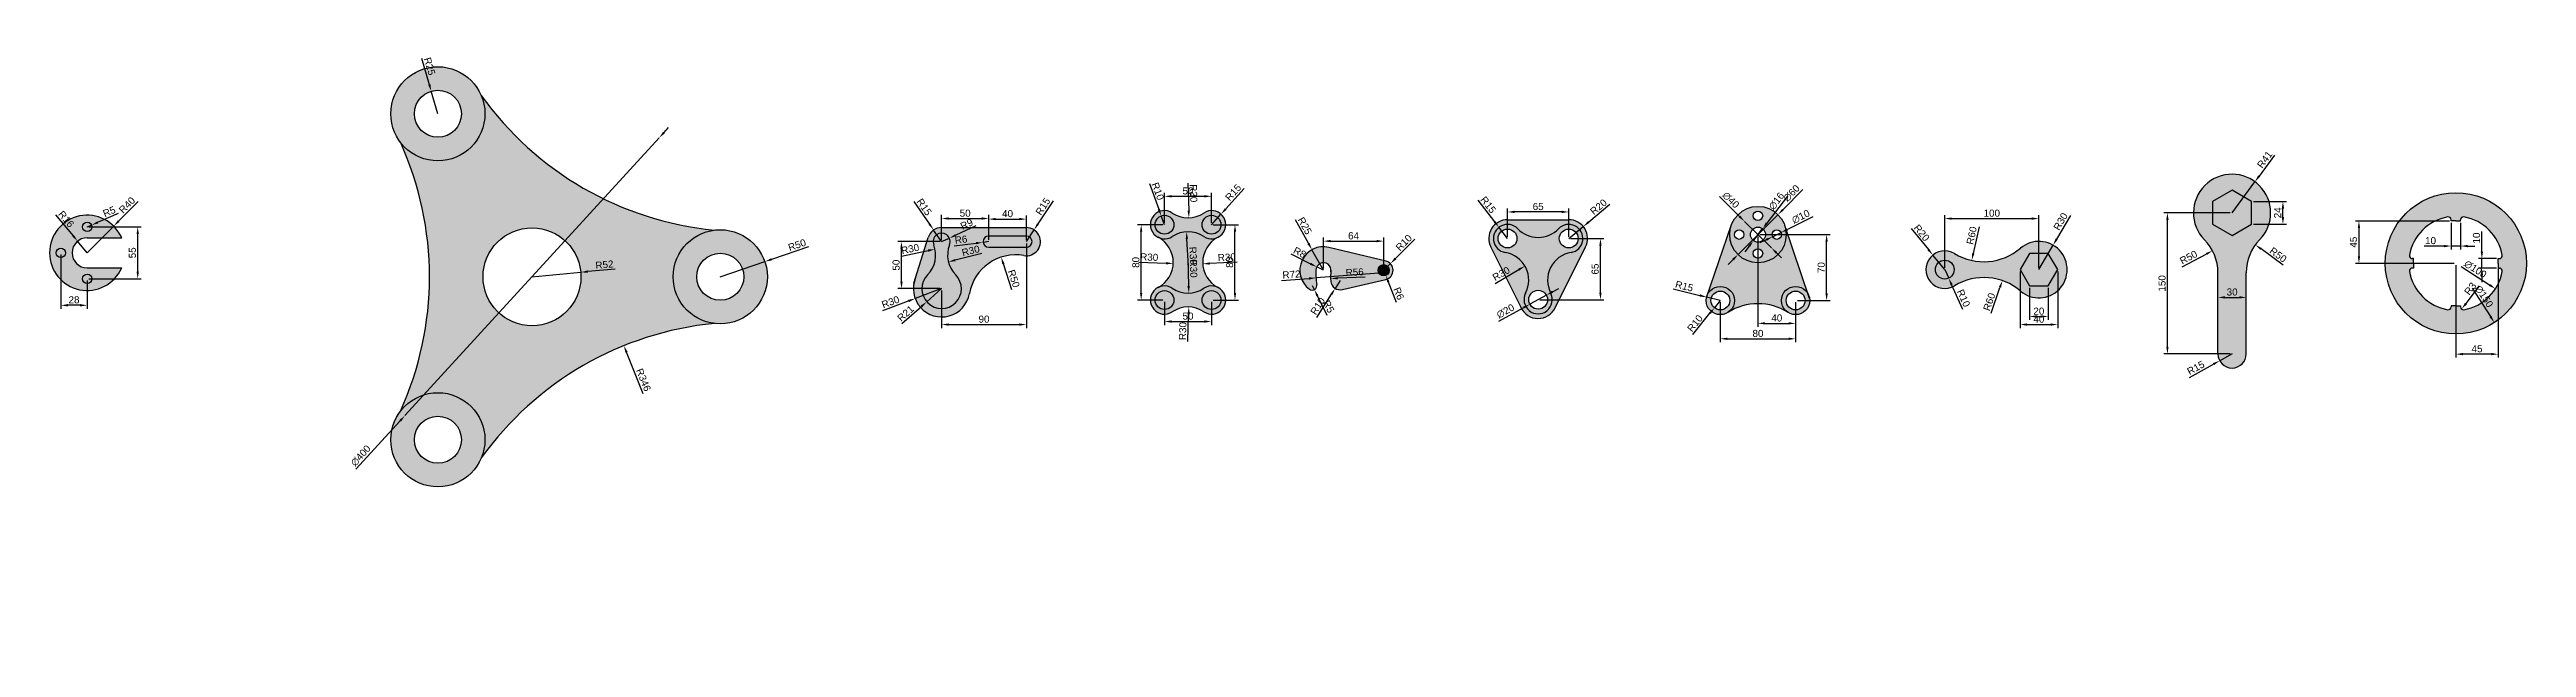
# Model space of a CAD drawing. Header units: millimetres. Extents: x 500 to 3131, y 138 to 773.
import ezdxf

# ---------------------------------------------------------------- set-up
doc = ezdxf.new("R2010")
doc.units = ezdxf.units.MM
doc.styles.get("Standard").update_dxf_attribs({"font": 'arial_0.ttf'})
doc.dimstyles.new('ISO-25', dxfattribs={"dimscale": 3, "dimtxt": 2.5, "dimasz": 2.5, "dimexe": 1.25, "dimexo": 0.625, "dimtad": 1, "dimtxsty": 'Standard', "dimcen": 2.5, "dimadec": 0, "dimazin": 0, "dimtfac": 1, "dimtmove": 0, "dimatfit": 3, "dimfxl": 1, "dimarcsym": 0})

msp = doc.modelspace()

# ---------------------------------------------------------------- blocks, each defined once
blk = doc.blocks.new('*D7')
at = {"color": 0, "lineweight": -2, "transparency": 16777216}
for p, q in [((512, 555.1), (512, 497.5)), ((540, 527.6), (540, 497.5)), ((532.5, 501.2), (519.5, 501.2))]:
    blk.add_line(p, q, dxfattribs=at)
at = {"color": 0, "transparency": 16777216}
for points in [[(519.5, 502.5), (519.5, 500), (512, 501.2)], [(532.5, 502.5), (532.5, 500), (540, 501.2)]]:
    blk.add_solid(points, dxfattribs=at)
at = {"layer": 'Defpoints', "color": 0, "transparency": 16777216}
for p in [(512, 557), (540, 529.5), (512, 501.2)]:
    blk.add_point(p, dxfattribs=at)
at = {"color": 0, "transparency": 16777216, "insert": (526, 507), "char_height": 7.5, "attachment_point": 5}
blk.add_mtext('28', dxfattribs=at)
blk = doc.blocks.new('*D8')
at = {"color": 0, "lineweight": -2, "transparency": 16777216}
for p, q in [((506.4, 597.5), (525, 575.1)), ((540, 557), (529.8, 569.3))]:
    blk.add_line(p, q, dxfattribs=at)
at = {"color": 0, "transparency": 16777216}
blk.add_solid([(526, 575.9), (524.1, 574.3), (529.8, 569.3)], dxfattribs=at)
at = {"layer": 'Defpoints', "color": 0, "transparency": 16777216}
for p in [(529.8, 569.3), (540, 557)]:
    blk.add_point(p, dxfattribs=at)
at = {"color": 0, "transparency": 16777216, "insert": (517.7, 592.8), "char_height": 7.5, "attachment_point": 5, "rotation": 309.6178}
blk.add_mtext('R16', dxfattribs=at)
blk = doc.blocks.new('*D9')
at = {"color": 0, "lineweight": -2, "transparency": 16777216}
for p, q in [((540, 584.5), (544.6, 586.4)), ((573, 598.7), (551.5, 589.4))]:
    blk.add_line(p, q, dxfattribs=at)
at = {"color": 0, "transparency": 16777216}
blk.add_solid([(551, 590.6), (552, 588.3), (544.6, 586.4)], dxfattribs=at)
at = {"layer": 'Defpoints', "color": 0, "transparency": 16777216}
for p in [(540, 584.5), (544.6, 586.4)]:
    blk.add_point(p, dxfattribs=at)
at = {"color": 0, "transparency": 16777216, "insert": (563.4, 600.8), "char_height": 7.5, "attachment_point": 5, "rotation": 23.3352}
blk.add_mtext('R5', dxfattribs=at)
blk = doc.blocks.new('*D10')
at = {"color": 0, "lineweight": -2, "transparency": 16777216}
for p, q in [((594, 611.4), (573.4, 590.7)), ((540, 557), (568.2, 585.4))]:
    blk.add_line(p, q, dxfattribs=at)
at = {"color": 0, "transparency": 16777216}
blk.add_solid([(572.6, 591.6), (574.3, 589.8), (568.2, 585.4)], dxfattribs=at)
at = {"layer": 'Defpoints', "color": 0, "transparency": 16777216}
for p in [(568.2, 585.4), (540, 557)]:
    blk.add_point(p, dxfattribs=at)
at = {"color": 0, "transparency": 16777216, "insert": (582.3, 607.7), "char_height": 7.5, "attachment_point": 5, "rotation": 45.2547}
blk.add_mtext('R40', dxfattribs=at)
blk = doc.blocks.new('*D11')
at = {"color": 0, "lineweight": -2, "transparency": 16777216}
for p, q in [((541.9, 584.5), (597.4, 584.5)), ((593.7, 537), (593.7, 577)), ((541.9, 529.5), (597.4, 529.5))]:
    blk.add_line(p, q, dxfattribs=at)
at = {"color": 0, "transparency": 16777216}
for points in [[(592.4, 577), (594.9, 577), (593.7, 584.5)], [(592.4, 537), (594.9, 537), (593.7, 529.5)]]:
    blk.add_solid(points, dxfattribs=at)
at = {"layer": 'Defpoints', "color": 0, "transparency": 16777216}
for p in [(540, 584.5), (593.7, 584.5), (540, 529.5)]:
    blk.add_point(p, dxfattribs=at)
at = {"color": 0, "transparency": 16777216, "insert": (588, 557), "char_height": 7.5, "attachment_point": 5, "rotation": 90}
blk.add_mtext('55', dxfattribs=at)
blk = doc.blocks.new('*U21')
for radius in [50, 25]:
    blk.add_circle((0, 0), radius)
blk = doc.blocks.new('*U23')
at = {"color": 0, "linetype": 'ByBlock', "lineweight": -2, "transparency": 16777216}
for p, rotation in [((400, 673.2), 120), ((400, 326.8), 240)]:
    blk.add_blockref('*U21', p, dxfattribs=dict(at, rotation=rotation))
blk.add_blockref('*U21', (700, 500), dxfattribs=at)
blk = doc.blocks.new('*D24')
at = {"color": 0, "lineweight": -2, "transparency": 16777216}
for p, q in [((1152.6, 684.6), (1157.7, 690.2)), ((1147.5, 679.1), (877.5, 384)), ((825.3, 326.9), (872.5, 378.4))]:
    blk.add_line(p, q, dxfattribs=at)
at = {"color": 0, "transparency": 16777216}
for points in [[(1151.7, 685.5), (1153.5, 683.8), (1147.5, 679.1)], [(871.6, 379.3), (873.4, 377.6), (877.5, 384)]]:
    blk.add_solid(points, dxfattribs=at)
at = {"layer": 'Defpoints', "color": 0, "transparency": 16777216}
for p in [(1147.5, 679.1), (877.5, 384)]:
    blk.add_point(p, dxfattribs=at)
at = {"color": 0, "transparency": 16777216, "insert": (830.6, 341.4), "char_height": 7.5, "attachment_point": 5, "rotation": 47.548}
blk.add_mtext('∅400', dxfattribs=at)
blk = doc.blocks.new('*D25')
at = {"color": 0, "lineweight": -2, "transparency": 16777216}
for p, q in [((1012.5, 531.5), (1064.3, 536.3)), ((1100.8, 539.7), (1071.8, 537))]:
    blk.add_line(p, q, dxfattribs=at)
at = {"color": 0, "transparency": 16777216}
blk.add_solid([(1071.7, 538.3), (1071.9, 535.8), (1064.3, 536.3)], dxfattribs=at)
at = {"layer": 'Defpoints', "color": 0, "transparency": 16777216}
for p in [(1012.5, 531.5), (1064.3, 536.3)]:
    blk.add_point(p, dxfattribs=at)
at = {"color": 0, "transparency": 16777216, "insert": (1089.5, 544.4), "char_height": 7.5, "attachment_point": 5, "rotation": 5.2839}
blk.add_mtext('R52', dxfattribs=at)
blk = doc.blocks.new('*D26')
at = {"color": 0, "lineweight": -2, "transparency": 16777216}
blk.add_line((1130.8, 407.1), (1112.9, 451.3), dxfattribs=at)
at = {"color": 0, "transparency": 16777216}
blk.add_solid([(1114.1, 451.8), (1111.8, 450.8), (1110.1, 458.3)], dxfattribs=at)
at = {"layer": 'Defpoints', "color": 0, "transparency": 16777216}
for p in [(1110.1, 458.3), (1240, 137.6)]:
    blk.add_point(p, dxfattribs=at)
at = {"color": 0, "transparency": 16777216, "insert": (1131, 422), "char_height": 7.5, "attachment_point": 5, "rotation": 292.0495}
blk.add_mtext('R346', dxfattribs=at)
blk = doc.blocks.new('*D27')
at = {"color": 0, "lineweight": -2, "transparency": 16777216}
for p, q in [((1306.2, 563.4), (1267, 550)), ((1212.5, 531.5), (1259.9, 547.6))]:
    blk.add_line(p, q, dxfattribs=at)
at = {"color": 0, "transparency": 16777216}
blk.add_solid([(1266.6, 551.2), (1267.4, 548.9), (1259.9, 547.6)], dxfattribs=at)
at = {"layer": 'Defpoints', "color": 0, "transparency": 16777216}
for p in [(1212.5, 531.5), (1259.9, 547.6)]:
    blk.add_point(p, dxfattribs=at)
at = {"color": 0, "transparency": 16777216, "insert": (1294.1, 565.3), "char_height": 7.5, "attachment_point": 5, "rotation": 18.7729}
blk.add_mtext('R50', dxfattribs=at)
blk = doc.blocks.new('*D28')
at = {"color": 0, "lineweight": -2, "transparency": 16777216}
for p, q in [((895.3, 764), (903.4, 735.9)), ((912.5, 704.7), (905.5, 728.7))]:
    blk.add_line(p, q, dxfattribs=at)
at = {"color": 0, "transparency": 16777216}
blk.add_solid([(904.6, 736.3), (902.2, 735.6), (905.5, 728.7)], dxfattribs=at)
at = {"layer": 'Defpoints', "color": 0, "transparency": 16777216}
for p in [(905.5, 728.7), (912.5, 704.7)]:
    blk.add_point(p, dxfattribs=at)
at = {"color": 0, "transparency": 16777216, "insert": (903.8, 755.2), "char_height": 7.5, "attachment_point": 5, "rotation": 286.2516}
blk.add_mtext('R25', dxfattribs=at)
blk = doc.blocks.new('*D44')
at = {"color": 0, "lineweight": -2, "transparency": 16777216}
for p, q in [((1418.3, 611.4), (1434.9, 587.4)), ((1447.7, 568.9), (1439.2, 581.2))]:
    blk.add_line(p, q, dxfattribs=at)
at = {"color": 0, "transparency": 16777216}
blk.add_solid([(1435.9, 588.1), (1433.9, 586.7), (1439.2, 581.2)], dxfattribs=at)
at = {"layer": 'Defpoints', "color": 0, "transparency": 16777216}
for p in [(1439.2, 581.2), (1447.7, 568.9)]:
    blk.add_point(p, dxfattribs=at)
at = {"color": 0, "transparency": 16777216, "insert": (1429.2, 605.7), "char_height": 7.5, "attachment_point": 5, "rotation": 304.6097}
blk.add_mtext('R15', dxfattribs=at)
blk = doc.blocks.new('*D45')
at = {"color": 0, "lineweight": -2, "transparency": 16777216}
for p, q in [((1445.8, 568.9), (1401.3, 568.9)), ((1405, 526.4), (1405, 561.4)), ((1445.8, 518.9), (1401.3, 518.9))]:
    blk.add_line(p, q, dxfattribs=at)
at = {"color": 0, "transparency": 16777216}
for points in [[(1403.8, 561.4), (1406.3, 561.4), (1405, 568.9)], [(1403.8, 526.4), (1406.3, 526.4), (1405, 518.9)]]:
    blk.add_solid(points, dxfattribs=at)
at = {"layer": 'Defpoints', "color": 0, "transparency": 16777216}
for p in [(1405, 568.9), (1447.7, 568.9), (1447.7, 518.9)]:
    blk.add_point(p, dxfattribs=at)
at = {"color": 0, "transparency": 16777216, "insert": (1399.3, 543.9), "char_height": 7.5, "attachment_point": 5, "rotation": 90}
blk.add_mtext('50', dxfattribs=at)
blk = doc.blocks.new('*D46')
at = {"color": 0, "lineweight": -2, "transparency": 16777216}
blk.add_line((1404.9, 553.3), (1433.4, 559.3), dxfattribs=at)
at = {"color": 0, "transparency": 16777216}
blk.add_solid([(1433.1, 560.5), (1433.6, 558.1), (1440.7, 560.9)], dxfattribs=at)
at = {"layer": 'Defpoints', "color": 0, "transparency": 16777216}
for p in [(1411.4, 554.7), (1440.7, 560.9)]:
    blk.add_point(p, dxfattribs=at)
at = {"color": 0, "transparency": 16777216, "insert": (1414.3, 561.1), "char_height": 7.5, "attachment_point": 5, "rotation": 11.9778}
blk.add_mtext('R30', dxfattribs=at)
blk = doc.blocks.new('*D47')
at = {"color": 0, "lineweight": -2, "transparency": 16777216}
blk.add_line((1490.5, 556.3), (1462.2, 549.2), dxfattribs=at)
at = {"color": 0, "transparency": 16777216}
blk.add_solid([(1461.9, 550.4), (1462.5, 548), (1454.9, 547.4)], dxfattribs=at)
at = {"layer": 'Defpoints', "color": 0, "transparency": 16777216}
for p in [(1484, 554.7), (1454.9, 547.4)]:
    blk.add_point(p, dxfattribs=at)
at = {"color": 0, "transparency": 16777216, "insert": (1478.6, 559.2), "char_height": 7.5, "attachment_point": 5, "rotation": 14.0323}
blk.add_mtext('R30', dxfattribs=at)
blk = doc.blocks.new('*D48')
at = {"color": 0, "lineweight": -2, "transparency": 16777216}
for p, q in [((1405.5, 481.7), (1426.3, 500)), ((1447.7, 518.9), (1431.9, 505))]:
    blk.add_line(p, q, dxfattribs=at)
at = {"color": 0, "transparency": 16777216}
blk.add_solid([(1425.5, 501), (1427.1, 499.1), (1431.9, 505)], dxfattribs=at)
at = {"layer": 'Defpoints', "color": 0, "transparency": 16777216}
for p in [(1431.9, 505), (1447.7, 518.9)]:
    blk.add_point(p, dxfattribs=at)
at = {"color": 0, "transparency": 16777216, "insert": (1409.4, 492.6), "char_height": 7.5, "attachment_point": 5, "rotation": 41.3784}
blk.add_mtext('R21', dxfattribs=at)
blk = doc.blocks.new('*D49')
at = {"color": 0, "lineweight": -2, "transparency": 16777216}
for p, q in [((1385.2, 495.6), (1412.5, 505.8)), ((1447.7, 518.9), (1419.6, 508.4))]:
    blk.add_line(p, q, dxfattribs=at)
at = {"color": 0, "transparency": 16777216}
blk.add_solid([(1412.1, 507), (1413, 504.6), (1419.6, 508.4)], dxfattribs=at)
at = {"layer": 'Defpoints', "color": 0, "transparency": 16777216}
for p in [(1419.6, 508.4), (1447.7, 518.9)]:
    blk.add_point(p, dxfattribs=at)
at = {"color": 0, "transparency": 16777216, "insert": (1393.4, 504.7), "char_height": 7.5, "attachment_point": 5, "rotation": 20.3986}
blk.add_mtext('R30', dxfattribs=at)
blk = doc.blocks.new('*D50')
at = {"color": 0, "lineweight": -2, "transparency": 16777216}
for p, q in [((1537.7, 567), (1537.7, 477)), ((1447.7, 517), (1447.7, 477)), ((1455.2, 480.8), (1530.2, 480.8))]:
    blk.add_line(p, q, dxfattribs=at)
at = {"color": 0, "transparency": 16777216}
for points in [[(1455.2, 482), (1455.2, 479.5), (1447.7, 480.8)], [(1530.2, 482), (1530.2, 479.5), (1537.7, 480.8)]]:
    blk.add_solid(points, dxfattribs=at)
at = {"layer": 'Defpoints', "color": 0, "transparency": 16777216}
for p in [(1537.7, 568.9), (1447.7, 518.9), (1537.7, 480.8)]:
    blk.add_point(p, dxfattribs=at)
at = {"color": 0, "transparency": 16777216, "insert": (1492.7, 486.5), "char_height": 7.5, "attachment_point": 5}
blk.add_mtext('90', dxfattribs=at)
blk = doc.blocks.new('*D51')
at = {"color": 0, "lineweight": -2, "transparency": 16777216}
for p, q in [((1447.7, 570.7), (1447.7, 597.2)), ((1455.2, 593.4), (1490.2, 593.4)), ((1497.7, 570.7), (1497.7, 597.2))]:
    blk.add_line(p, q, dxfattribs=at)
at = {"color": 0, "transparency": 16777216}
for points in [[(1455.2, 594.7), (1455.2, 592.2), (1447.7, 593.4)], [(1490.2, 594.7), (1490.2, 592.2), (1497.7, 593.4)]]:
    blk.add_solid(points, dxfattribs=at)
at = {"layer": 'Defpoints', "color": 0, "transparency": 16777216}
for p in [(1497.7, 593.4), (1447.7, 568.9), (1497.7, 568.9)]:
    blk.add_point(p, dxfattribs=at)
at = {"color": 0, "transparency": 16777216, "insert": (1472.7, 599.1), "char_height": 7.5, "attachment_point": 5}
blk.add_mtext('50', dxfattribs=at)
blk = doc.blocks.new('*D43')
at = {"color": 0, "lineweight": -2, "transparency": 16777216}
for p, q in [((1497.7, 570.7), (1497.7, 596.6)), ((1505.2, 592.8), (1530.2, 592.8)), ((1537.7, 570.7), (1537.7, 596.6))]:
    blk.add_line(p, q, dxfattribs=at)
at = {"color": 0, "transparency": 16777216}
for points in [[(1505.2, 594.1), (1505.2, 591.6), (1497.7, 592.8)], [(1530.2, 594.1), (1530.2, 591.6), (1537.7, 592.8)]]:
    blk.add_solid(points, dxfattribs=at)
at = {"layer": 'Defpoints', "color": 0, "transparency": 16777216}
for p in [(1537.7, 592.8), (1497.7, 568.9), (1537.7, 568.9)]:
    blk.add_point(p, dxfattribs=at)
at = {"color": 0, "transparency": 16777216, "insert": (1517.7, 598.6), "char_height": 7.5, "attachment_point": 5}
blk.add_mtext('40', dxfattribs=at)
blk = doc.blocks.new('*D52')
at = {"color": 0, "lineweight": -2, "transparency": 16777216}
for p, q in [((1461.1, 564.3), (1484.3, 567.2)), ((1497.7, 568.9), (1491.7, 568.1))]:
    blk.add_line(p, q, dxfattribs=at)
at = {"color": 0, "transparency": 16777216}
blk.add_solid([(1484.1, 568.4), (1484.4, 566), (1491.7, 568.1)], dxfattribs=at)
at = {"layer": 'Defpoints', "color": 0, "transparency": 16777216}
for p in [(1491.7, 568.1), (1497.7, 568.9)]:
    blk.add_point(p, dxfattribs=at)
at = {"color": 0, "transparency": 16777216, "insert": (1468.3, 571), "char_height": 7.5, "attachment_point": 5, "rotation": 7.0244}
blk.add_mtext('R6', dxfattribs=at)
blk = doc.blocks.new('*D53')
at = {"color": 0, "lineweight": -2, "transparency": 16777216}
for p, q in [((1483.9, 585.5), (1462.7, 575.7)), ((1447.7, 568.9), (1455.9, 572.6))]:
    blk.add_line(p, q, dxfattribs=at)
at = {"color": 0, "transparency": 16777216}
blk.add_solid([(1462.2, 576.9), (1463.2, 574.6), (1455.9, 572.6)], dxfattribs=at)
at = {"layer": 'Defpoints', "color": 0, "transparency": 16777216}
for p in [(1447.7, 568.9), (1455.9, 572.6)]:
    blk.add_point(p, dxfattribs=at)
at = {"color": 0, "transparency": 16777216, "insert": (1474.3, 587.4), "char_height": 7.5, "attachment_point": 5, "rotation": 24.6713}
blk.add_mtext('R9', dxfattribs=at)
blk = doc.blocks.new('*D54')
at = {"color": 0, "lineweight": -2, "transparency": 16777216}
for p, q in [((1566, 612.2), (1550, 587.7)), ((1537.7, 568.9), (1545.9, 581.4))]:
    blk.add_line(p, q, dxfattribs=at)
at = {"color": 0, "transparency": 16777216}
blk.add_solid([(1549, 588.4), (1551, 587), (1545.9, 581.4)], dxfattribs=at)
at = {"layer": 'Defpoints', "color": 0, "transparency": 16777216}
for p in [(1545.9, 581.4), (1537.7, 568.9)]:
    blk.add_point(p, dxfattribs=at)
at = {"color": 0, "transparency": 16777216, "insert": (1555.3, 606.2), "char_height": 7.5, "attachment_point": 5, "rotation": 56.8475}
blk.add_mtext('R15', dxfattribs=at)
blk = doc.blocks.new('*D55')
at = {"color": 0, "lineweight": -2, "transparency": 16777216}
blk.add_line((1522.3, 517.5), (1513.3, 545.2), dxfattribs=at)
at = {"color": 0, "transparency": 16777216}
blk.add_solid([(1514.5, 545.6), (1512.1, 544.9), (1510.9, 552.4)], dxfattribs=at)
at = {"layer": 'Defpoints', "color": 0, "transparency": 16777216}
for p in [(1510.9, 552.4), (1526.5, 504.8)]:
    blk.add_point(p, dxfattribs=at)
at = {"color": 0, "transparency": 16777216, "insert": (1524.4, 529.6), "char_height": 7.5, "attachment_point": 5, "rotation": 288.068}
blk.add_mtext('R50', dxfattribs=at)
blk = doc.blocks.new('*D70')
at = {"color": 0, "lineweight": -2, "transparency": 16777216}
blk.add_line((1657.2, 547.1), (1686.3, 545.9), dxfattribs=at)
at = {"color": 0, "transparency": 16777216}
blk.add_solid([(1686.3, 547.2), (1686.2, 544.7), (1693.8, 545.6)], dxfattribs=at)
at = {"layer": 'Defpoints', "color": 0, "transparency": 16777216}
for p in [(1663.8, 546.8), (1693.8, 545.6)]:
    blk.add_point(p, dxfattribs=at)
at = {"color": 0, "transparency": 16777216, "insert": (1668.2, 552.4), "char_height": 7.5, "attachment_point": 5, "rotation": 357.7458}
blk.add_mtext('R30', dxfattribs=at)
blk = doc.blocks.new('*D71')
at = {"color": 0, "lineweight": -2, "transparency": 16777216}
for p, q in [((1682.6, 586.8), (1655.9, 586.8)), ((1659.7, 514.3), (1659.7, 579.3)), ((1682.6, 506.8), (1655.9, 506.8))]:
    blk.add_line(p, q, dxfattribs=at)
at = {"color": 0, "transparency": 16777216}
for points in [[(1658.4, 579.3), (1660.9, 579.3), (1659.7, 586.8)], [(1658.4, 514.3), (1660.9, 514.3), (1659.7, 506.8)]]:
    blk.add_solid(points, dxfattribs=at)
at = {"layer": 'Defpoints', "color": 0, "transparency": 16777216}
for p in [(1659.7, 586.8), (1684.4, 586.8), (1684.4, 506.8)]:
    blk.add_point(p, dxfattribs=at)
at = {"color": 0, "transparency": 16777216, "insert": (1654, 546.8), "char_height": 7.5, "attachment_point": 5, "rotation": 90}
blk.add_mtext('80', dxfattribs=at)
blk = doc.blocks.new('*D72')
at = {"color": 0, "lineweight": -2, "transparency": 16777216}
for p, q in [((1684.4, 505), (1684.4, 480.2)), ((1734.4, 505), (1734.4, 480.2)), ((1691.9, 484), (1726.9, 484))]:
    blk.add_line(p, q, dxfattribs=at)
at = {"color": 0, "transparency": 16777216}
for points in [[(1691.9, 485.2), (1691.9, 482.7), (1684.4, 484)], [(1726.9, 485.2), (1726.9, 482.7), (1734.4, 484)]]:
    blk.add_solid(points, dxfattribs=at)
at = {"layer": 'Defpoints', "color": 0, "transparency": 16777216}
for p in [(1684.4, 506.8), (1734.4, 506.8), (1734.4, 484)]:
    blk.add_point(p, dxfattribs=at)
at = {"color": 0, "transparency": 16777216, "insert": (1709.4, 489.7), "char_height": 7.5, "attachment_point": 5}
blk.add_mtext('50', dxfattribs=at)
blk = doc.blocks.new('*D73')
at = {"color": 0, "lineweight": -2, "transparency": 16777216}
for p, q in [((1736.3, 586.8), (1763.1, 586.8)), ((1759.3, 514.3), (1759.3, 579.3)), ((1736.3, 506.8), (1763.1, 506.8))]:
    blk.add_line(p, q, dxfattribs=at)
at = {"color": 0, "transparency": 16777216}
for points in [[(1758.1, 579.3), (1760.6, 579.3), (1759.3, 586.8)], [(1758.1, 514.3), (1760.6, 514.3), (1759.3, 506.8)]]:
    blk.add_solid(points, dxfattribs=at)
at = {"layer": 'Defpoints', "color": 0, "transparency": 16777216}
for p in [(1734.4, 586.8), (1759.3, 586.8), (1734.4, 506.8)]:
    blk.add_point(p, dxfattribs=at)
at = {"color": 0, "transparency": 16777216, "insert": (1753.6, 546.8), "char_height": 7.5, "attachment_point": 5, "rotation": 90}
blk.add_mtext('80', dxfattribs=at)
blk = doc.blocks.new('*D74')
at = {"color": 0, "lineweight": -2, "transparency": 16777216}
blk.add_line((1761.7, 547.2), (1732.6, 545.7), dxfattribs=at)
at = {"color": 0, "transparency": 16777216}
blk.add_solid([(1732.5, 546.9), (1732.6, 544.4), (1725.1, 545.3)], dxfattribs=at)
at = {"layer": 'Defpoints', "color": 0, "transparency": 16777216}
for p in [(1725.1, 545.3), (1755, 546.8)]:
    blk.add_point(p, dxfattribs=at)
at = {"color": 0, "transparency": 16777216, "insert": (1750.6, 552.3), "char_height": 7.5, "attachment_point": 5, "rotation": 2.9219}
blk.add_mtext('R30', dxfattribs=at)
blk = doc.blocks.new('*D75')
at = {"color": 0, "lineweight": -2, "transparency": 16777216}
blk.add_line((1709.2, 550.9), (1710.1, 521.8), dxfattribs=at)
at = {"color": 0, "transparency": 16777216}
blk.add_solid([(1711.3, 521.8), (1708.8, 521.7), (1710.3, 514.3)], dxfattribs=at)
at = {"layer": 'Defpoints', "color": 0, "transparency": 16777216}
for p in [(1709.4, 544.2), (1710.3, 514.3)]:
    blk.add_point(p, dxfattribs=at)
at = {"color": 0, "transparency": 16777216, "insert": (1715.3, 540.2), "char_height": 7.5, "attachment_point": 5, "rotation": 271.6116}
blk.add_mtext('R30', dxfattribs=at)
blk = doc.blocks.new('*D76')
at = {"color": 0, "lineweight": -2, "transparency": 16777216}
blk.add_line((1709.2, 462.8), (1710.1, 491.9), dxfattribs=at)
at = {"color": 0, "transparency": 16777216}
blk.add_solid([(1708.8, 491.9), (1711.3, 491.9), (1710.3, 499.4)], dxfattribs=at)
at = {"layer": 'Defpoints', "color": 0, "transparency": 16777216}
for p in [(1710.3, 499.4), (1709.4, 469.4)]:
    blk.add_point(p, dxfattribs=at)
at = {"color": 0, "transparency": 16777216, "insert": (1703.8, 473.8), "char_height": 7.5, "attachment_point": 5, "rotation": 88.3415}
blk.add_mtext('R30', dxfattribs=at)
blk = doc.blocks.new('*D77')
at = {"color": 0, "lineweight": -2, "transparency": 16777216}
blk.add_line((1709.8, 542.8), (1708.2, 571.9), dxfattribs=at)
at = {"color": 0, "transparency": 16777216}
blk.add_solid([(1709.5, 571.9), (1707, 571.8), (1707.8, 579.4)], dxfattribs=at)
at = {"layer": 'Defpoints', "color": 0, "transparency": 16777216}
for p in [(1707.8, 579.4), (1709.4, 549.4)]:
    blk.add_point(p, dxfattribs=at)
at = {"color": 0, "transparency": 16777216, "insert": (1714.9, 553.9), "char_height": 7.5, "attachment_point": 5, "rotation": 273.1225}
blk.add_mtext('R30', dxfattribs=at)
blk = doc.blocks.new('*D78')
at = {"color": 0, "lineweight": -2, "transparency": 16777216}
blk.add_line((1709.2, 630.9), (1710.2, 601.8), dxfattribs=at)
at = {"color": 0, "transparency": 16777216}
blk.add_solid([(1711.4, 601.8), (1708.9, 601.7), (1710.4, 594.3)], dxfattribs=at)
at = {"layer": 'Defpoints', "color": 0, "transparency": 16777216}
for p in [(1709.4, 624.2), (1710.4, 594.3)]:
    blk.add_point(p, dxfattribs=at)
at = {"color": 0, "transparency": 16777216, "insert": (1715.3, 620.3), "char_height": 7.5, "attachment_point": 5, "rotation": 271.8426}
blk.add_mtext('R30', dxfattribs=at)
blk = doc.blocks.new('*D79')
at = {"color": 0, "lineweight": -2, "transparency": 16777216}
for p, q in [((1769, 625.3), (1749.5, 603.6)), ((1734.4, 586.8), (1744.4, 598))]:
    blk.add_line(p, q, dxfattribs=at)
at = {"color": 0, "transparency": 16777216}
blk.add_solid([(1748.5, 604.4), (1750.4, 602.7), (1744.4, 598)], dxfattribs=at)
at = {"layer": 'Defpoints', "color": 0, "transparency": 16777216}
for p in [(1734.4, 586.8), (1744.4, 598)]:
    blk.add_point(p, dxfattribs=at)
at = {"color": 0, "transparency": 16777216, "insert": (1757.5, 621.1), "char_height": 7.5, "attachment_point": 5, "rotation": 48.0986}
blk.add_mtext('R15', dxfattribs=at)
blk = doc.blocks.new('*D80')
at = {"color": 0, "lineweight": -2, "transparency": 16777216}
for p, q in [((1668.4, 630.6), (1678.4, 603.3)), ((1684.4, 586.8), (1681, 596.2))]:
    blk.add_line(p, q, dxfattribs=at)
at = {"color": 0, "transparency": 16777216}
blk.add_solid([(1679.6, 603.7), (1677.2, 602.8), (1681, 596.2)], dxfattribs=at)
at = {"layer": 'Defpoints', "color": 0, "transparency": 16777216}
for p in [(1681, 596.2), (1684.4, 586.8)]:
    blk.add_point(p, dxfattribs=at)
at = {"color": 0, "transparency": 16777216, "insert": (1677.4, 622.4), "char_height": 7.5, "attachment_point": 5, "rotation": 290.154}
blk.add_mtext('R10', dxfattribs=at)
blk = doc.blocks.new('*D69')
at = {"color": 0, "lineweight": -2, "transparency": 16777216}
for p, q in [((1684.4, 588.7), (1684.4, 620.8)), ((1726.9, 617), (1691.9, 617)), ((1734.4, 588.7), (1734.4, 620.8))]:
    blk.add_line(p, q, dxfattribs=at)
at = {"color": 0, "transparency": 16777216}
for points in [[(1691.9, 618.3), (1691.9, 615.8), (1684.4, 617)], [(1726.9, 618.3), (1726.9, 615.8), (1734.4, 617)]]:
    blk.add_solid(points, dxfattribs=at)
at = {"layer": 'Defpoints', "color": 0, "transparency": 16777216}
for p in [(1684.4, 617), (1684.4, 586.8), (1734.4, 586.8)]:
    blk.add_point(p, dxfattribs=at)
at = {"color": 0, "transparency": 16777216, "insert": (1709.4, 622.7), "char_height": 7.5, "attachment_point": 5}
blk.add_mtext('50', dxfattribs=at)
blk = doc.blocks.new('*D91')
at = {"color": 0, "lineweight": -2, "transparency": 16777216}
blk.add_line((1897.6, 531.1), (1868.5, 529.9), dxfattribs=at)
at = {"color": 0, "transparency": 16777216}
blk.add_solid([(1868.4, 531.2), (1868.5, 528.7), (1861, 529.6)], dxfattribs=at)
at = {"layer": 'Defpoints', "color": 0, "transparency": 16777216}
for p in [(1861, 529.6), (1916.9, 531.9)]:
    blk.add_point(p, dxfattribs=at)
at = {"color": 0, "transparency": 16777216, "insert": (1886.5, 536.4), "char_height": 7.5, "attachment_point": 5, "rotation": 2.388}
blk.add_mtext('R56', dxfattribs=at)
blk = doc.blocks.new('*D92')
at = {"color": 0, "lineweight": -2, "transparency": 16777216}
for p, q in [((1853.3, 540.3), (1853.3, 573.2)), ((1860.8, 569.4), (1909.8, 569.4)), ((1917.3, 540.3), (1917.3, 573.2))]:
    blk.add_line(p, q, dxfattribs=at)
at = {"color": 0, "transparency": 16777216}
for points in [[(1860.8, 570.7), (1860.8, 568.2), (1853.3, 569.4)], [(1909.8, 570.7), (1909.8, 568.2), (1917.3, 569.4)]]:
    blk.add_solid(points, dxfattribs=at)
at = {"layer": 'Defpoints', "color": 0, "transparency": 16777216}
for p in [(1917.3, 569.4), (1853.3, 538.5), (1917.3, 538.5)]:
    blk.add_point(p, dxfattribs=at)
at = {"color": 0, "transparency": 16777216, "insert": (1885.3, 575.1), "char_height": 7.5, "attachment_point": 5}
blk.add_mtext('64', dxfattribs=at)
blk = doc.blocks.new('*D93')
at = {"color": 0, "lineweight": -2, "transparency": 16777216}
for p, q in [((1917.3, 538.5), (1919.5, 532.9)), ((1931, 504.3), (1922.3, 525.9))]:
    blk.add_line(p, q, dxfattribs=at)
at = {"color": 0, "transparency": 16777216}
blk.add_solid([(1923.5, 526.4), (1921.1, 525.5), (1919.5, 532.9)], dxfattribs=at)
at = {"layer": 'Defpoints', "color": 0, "transparency": 16777216}
for p in [(1917.3, 538.5), (1919.5, 532.9)]:
    blk.add_point(p, dxfattribs=at)
at = {"color": 0, "transparency": 16777216, "insert": (1933.3, 513.7), "char_height": 7.5, "attachment_point": 5, "rotation": 291.818}
blk.add_mtext('R6', dxfattribs=at)
blk = doc.blocks.new('*D94')
at = {"color": 0, "lineweight": -2, "transparency": 16777216}
for p, q in [((1950.4, 571.4), (1929.7, 550.8)), ((1917.3, 538.5), (1924.4, 545.5))]:
    blk.add_line(p, q, dxfattribs=at)
at = {"color": 0, "transparency": 16777216}
blk.add_solid([(1928.8, 551.7), (1930.6, 549.9), (1924.4, 545.5)], dxfattribs=at)
at = {"layer": 'Defpoints', "color": 0, "transparency": 16777216}
for p in [(1917.3, 538.5), (1924.4, 545.5)]:
    blk.add_point(p, dxfattribs=at)
at = {"color": 0, "transparency": 16777216, "insert": (1938.7, 567.8), "char_height": 7.5, "attachment_point": 5, "rotation": 44.8387}
blk.add_mtext('R10', dxfattribs=at)
blk = doc.blocks.new('*D95')
at = {"color": 0, "lineweight": -2, "transparency": 16777216}
for p, q in [((1871.1, 527.7), (1865.8, 519.2)), ((1846.2, 488.2), (1861.8, 512.9))]:
    blk.add_line(p, q, dxfattribs=at)
at = {"color": 0, "transparency": 16777216}
blk.add_solid([(1860.7, 513.5), (1862.8, 512.2), (1865.8, 519.2)], dxfattribs=at)
at = {"layer": 'Defpoints', "color": 0, "transparency": 16777216}
for p in [(1871.1, 527.7), (1865.8, 519.2)]:
    blk.add_point(p, dxfattribs=at)
at = {"color": 0, "transparency": 16777216, "insert": (1847.2, 500.4), "char_height": 7.5, "attachment_point": 5, "rotation": 57.7944}
blk.add_mtext('R10', dxfattribs=at)
blk = doc.blocks.new('*D96')
at = {"color": 0, "lineweight": -2, "transparency": 16777216}
for p, q in [((1841.4, 522.4), (1843.6, 517.9)), ((1857.3, 490.3), (1846.9, 511.2))]:
    blk.add_line(p, q, dxfattribs=at)
at = {"color": 0, "transparency": 16777216}
blk.add_solid([(1848, 511.8), (1845.8, 510.7), (1843.6, 517.9)], dxfattribs=at)
at = {"layer": 'Defpoints', "color": 0, "transparency": 16777216}
for p in [(1841.4, 522.4), (1843.6, 517.9)]:
    blk.add_point(p, dxfattribs=at)
at = {"color": 0, "transparency": 16777216, "insert": (1858.9, 499.9), "char_height": 7.5, "attachment_point": 5, "rotation": 296.4}
blk.add_mtext('R5', dxfattribs=at)
blk = doc.blocks.new('*D97')
at = {"color": 0, "lineweight": -2, "transparency": 16777216}
for p, q in [((1808.9, 527.6), (1837.9, 529.7)), ((1917.2, 535.6), (1845.4, 530.3))]:
    blk.add_line(p, q, dxfattribs=at)
at = {"color": 0, "transparency": 16777216}
blk.add_solid([(1837.9, 531), (1838, 528.5), (1845.4, 530.3)], dxfattribs=at)
at = {"layer": 'Defpoints', "color": 0, "transparency": 16777216}
for p in [(1845.4, 530.3), (1917.2, 535.6)]:
    blk.add_point(p, dxfattribs=at)
at = {"color": 0, "transparency": 16777216, "insert": (1819.3, 534), "char_height": 7.5, "attachment_point": 5, "rotation": 4.2096}
blk.add_mtext('R72', dxfattribs=at)
blk = doc.blocks.new('*D98')
at = {"color": 0, "lineweight": -2, "transparency": 16777216}
for p, q in [((1823.2, 592.4), (1837.4, 566.8)), ((1853.3, 538.5), (1841.1, 560.3))]:
    blk.add_line(p, q, dxfattribs=at)
at = {"color": 0, "transparency": 16777216}
blk.add_solid([(1838.5, 567.5), (1836.3, 566.2), (1841.1, 560.3)], dxfattribs=at)
at = {"layer": 'Defpoints', "color": 0, "transparency": 16777216}
for p in [(1841.1, 560.3), (1853.3, 538.5)]:
    blk.add_point(p, dxfattribs=at)
at = {"color": 0, "transparency": 16777216, "insert": (1833.5, 585.7), "char_height": 7.5, "attachment_point": 5, "rotation": 299.1931}
blk.add_mtext('R25', dxfattribs=at)
blk = doc.blocks.new('*D99')
at = {"color": 0, "lineweight": -2, "transparency": 16777216}
for p, q in [((1818.5, 555.8), (1839.4, 545.4)), ((1853.3, 538.5), (1846.1, 542))]:
    blk.add_line(p, q, dxfattribs=at)
at = {"color": 0, "transparency": 16777216}
blk.add_solid([(1840, 546.5), (1838.9, 544.2), (1846.1, 542)], dxfattribs=at)
at = {"layer": 'Defpoints', "color": 0, "transparency": 16777216}
for p in [(1846.1, 542), (1853.3, 538.5)]:
    blk.add_point(p, dxfattribs=at)
at = {"color": 0, "transparency": 16777216, "insert": (1828.1, 557.3), "char_height": 7.5, "attachment_point": 5, "rotation": 333.5739}
blk.add_mtext('R8', dxfattribs=at)
blk = doc.blocks.new('*D107')
at = {"color": 0, "lineweight": -2, "transparency": 16777216}
blk.add_line((2035.6, 524.5), (2060.8, 539.1), dxfattribs=at)
at = {"color": 0, "transparency": 16777216}
blk.add_solid([(2060.2, 540.2), (2061.5, 538.1), (2067.3, 542.9)], dxfattribs=at)
at = {"layer": 'Defpoints', "color": 0, "transparency": 16777216}
for p in [(2041.4, 527.8), (2067.3, 542.9)]:
    blk.add_point(p, dxfattribs=at)
at = {"color": 0, "transparency": 16777216, "insert": (2042.1, 534.8), "char_height": 7.5, "attachment_point": 5, "rotation": 30.2559}
blk.add_mtext('R30', dxfattribs=at)
blk = doc.blocks.new('*D108')
at = {"color": 0, "lineweight": -2, "transparency": 16777216}
for p, q in [((2090.2, 512), (2072.6, 502.4)), ((2096.7, 515.6), (2103.3, 519.1)), ((2039.6, 484.4), (2066, 498.8))]:
    blk.add_line(p, q, dxfattribs=at)
at = {"color": 0, "transparency": 16777216}
for points in [[(2065.4, 499.9), (2066.6, 497.7), (2072.6, 502.4)], [(2096.1, 516.7), (2097.3, 514.5), (2090.2, 512)]]:
    blk.add_solid(points, dxfattribs=at)
at = {"layer": 'Defpoints', "color": 0, "transparency": 16777216}
for p in [(2072.6, 502.4), (2090.2, 512)]:
    blk.add_point(p, dxfattribs=at)
at = {"color": 0, "transparency": 16777216, "insert": (2046.7, 495), "char_height": 7.5, "attachment_point": 5, "rotation": 28.601}
blk.add_mtext('∅20', dxfattribs=at)
blk = doc.blocks.new('*D109')
at = {"color": 0, "lineweight": -2, "transparency": 16777216}
for p, q in [((2115.8, 572.2), (2151.3, 572.2)), ((2147.6, 514.7), (2147.6, 564.7)), ((2083.3, 507.2), (2151.3, 507.2))]:
    blk.add_line(p, q, dxfattribs=at)
at = {"color": 0, "transparency": 16777216}
for points in [[(2146.3, 564.7), (2148.8, 564.7), (2147.6, 572.2)], [(2146.3, 514.7), (2148.8, 514.7), (2147.6, 507.2)]]:
    blk.add_solid(points, dxfattribs=at)
at = {"layer": 'Defpoints', "color": 0, "transparency": 16777216}
for p in [(2113.9, 572.2), (2147.6, 572.2), (2081.4, 507.2)]:
    blk.add_point(p, dxfattribs=at)
at = {"color": 0, "transparency": 16777216, "insert": (2141.9, 539.7), "char_height": 7.5, "attachment_point": 5, "rotation": 90}
blk.add_mtext('65', dxfattribs=at)
blk = doc.blocks.new('*D110')
at = {"color": 0, "lineweight": -2, "transparency": 16777216}
for p, q in [((2048.9, 574.1), (2048.9, 604.2)), ((2106.4, 600.4), (2056.4, 600.4)), ((2113.9, 574.1), (2113.9, 604.2))]:
    blk.add_line(p, q, dxfattribs=at)
at = {"color": 0, "transparency": 16777216}
for points in [[(2056.4, 601.7), (2056.4, 599.2), (2048.9, 600.4)], [(2106.4, 601.7), (2106.4, 599.2), (2113.9, 600.4)]]:
    blk.add_solid(points, dxfattribs=at)
at = {"layer": 'Defpoints', "color": 0, "transparency": 16777216}
for p in [(2048.9, 600.4), (2048.9, 572.2), (2113.9, 572.2)]:
    blk.add_point(p, dxfattribs=at)
at = {"color": 0, "transparency": 16777216, "insert": (2081.4, 606.1), "char_height": 7.5, "attachment_point": 5}
blk.add_mtext('65', dxfattribs=at)
blk = doc.blocks.new('*D111')
at = {"color": 0, "lineweight": -2, "transparency": 16777216}
for p, q in [((2157.5, 608.3), (2135.1, 589.7)), ((2113.9, 572.2), (2129.3, 584.9))]:
    blk.add_line(p, q, dxfattribs=at)
at = {"color": 0, "transparency": 16777216}
blk.add_solid([(2134.3, 590.7), (2135.9, 588.8), (2129.3, 584.9)], dxfattribs=at)
at = {"layer": 'Defpoints', "color": 0, "transparency": 16777216}
for p in [(2129.3, 584.9), (2113.9, 572.2)]:
    blk.add_point(p, dxfattribs=at)
at = {"color": 0, "transparency": 16777216, "insert": (2145.5, 605.8), "char_height": 7.5, "attachment_point": 5, "rotation": 39.6368}
blk.add_mtext('R20', dxfattribs=at)
blk = doc.blocks.new('*D112')
at = {"color": 0, "lineweight": -2, "transparency": 16777216}
for p, q in [((2017.3, 613.1), (2035.1, 590)), ((2048.9, 572.2), (2039.7, 584.1))]:
    blk.add_line(p, q, dxfattribs=at)
at = {"color": 0, "transparency": 16777216}
blk.add_solid([(2036.1, 590.8), (2034.2, 589.2), (2039.7, 584.1)], dxfattribs=at)
at = {"layer": 'Defpoints', "color": 0, "transparency": 16777216}
for p in [(2039.7, 584.1), (2048.9, 572.2)]:
    blk.add_point(p, dxfattribs=at)
at = {"color": 0, "transparency": 16777216, "insert": (2028.4, 608), "char_height": 7.5, "attachment_point": 5, "rotation": 307.6291}
blk.add_mtext('R15', dxfattribs=at)
blk = doc.blocks.new('*U127')
blk.add_circle((0, 0), 5)
blk = doc.blocks.new('*U128')
at = {"color": 0, "linetype": 'ByBlock', "lineweight": -2, "transparency": 16777216}
for p, rotation in [((540, 590), 180), ((520, 570), 270), ((560, 570), 90)]:
    blk.add_blockref('*U127', p, dxfattribs=dict(at, rotation=rotation))
blk.add_blockref('*U127', (540, 550), dxfattribs=at)
blk = doc.blocks.new('*D129')
at = {"color": 0, "lineweight": -2, "transparency": 16777216}
for p, q in [((2273.9, 616.8), (2295.4, 595.6)), ((2329.2, 562.3), (2300.7, 590.4)), ((2334.5, 557), (2339.8, 551.7))]:
    blk.add_line(p, q, dxfattribs=at)
at = {"color": 0, "transparency": 16777216}
for points in [[(2296.2, 596.5), (2294.5, 594.7), (2300.7, 590.4)], [(2335.4, 557.9), (2333.6, 556.1), (2329.2, 562.3)]]:
    blk.add_solid(points, dxfattribs=at)
at = {"layer": 'Defpoints', "color": 0, "transparency": 16777216}
for p in [(2300.7, 590.4), (2329.2, 562.3)]:
    blk.add_point(p, dxfattribs=at)
at = {"color": 0, "transparency": 16777216, "insert": (2286.1, 613.1), "char_height": 7.5, "attachment_point": 5, "rotation": 315.3604}
blk.add_mtext('∅40', dxfattribs=at)
blk = doc.blocks.new('*D132')
at = {"color": 0, "lineweight": -2, "transparency": 16777216}
for p, q in [((2346.1, 617.3), (2324.3, 588.6)), ((2310.1, 569.9), (2319.8, 582.7)), ((2305.5, 564), (2301, 558))]:
    blk.add_line(p, q, dxfattribs=at)
at = {"color": 0, "transparency": 16777216}
for points in [[(2323.3, 589.4), (2325.3, 587.9), (2319.8, 582.7)], [(2304.6, 564.7), (2306.5, 563.2), (2310.1, 569.9)]]:
    blk.add_solid(points, dxfattribs=at)
at = {"layer": 'Defpoints', "color": 0, "transparency": 16777216}
for p in [(2319.8, 582.7), (2310.1, 569.9)]:
    blk.add_point(p, dxfattribs=at)
at = {"color": 0, "transparency": 16777216, "insert": (2334.6, 611.9), "char_height": 7.5, "attachment_point": 5, "rotation": 52.7523}
blk.add_mtext('∅16', dxfattribs=at)
blk = doc.blocks.new('*D133')
at = {"color": 0, "lineweight": -2, "transparency": 16777216}
for p, q in [((2362.7, 624.2), (2341.4, 602.8)), ((2293.7, 555.1), (2336.1, 597.5)), ((2288.4, 549.8), (2283.1, 544.5))]:
    blk.add_line(p, q, dxfattribs=at)
at = {"color": 0, "transparency": 16777216}
for points in [[(2340.5, 603.7), (2342.3, 602), (2336.1, 597.5)], [(2287.5, 550.7), (2289.3, 548.9), (2293.7, 555.1)]]:
    blk.add_solid(points, dxfattribs=at)
at = {"layer": 'Defpoints', "color": 0, "transparency": 16777216}
for p in [(2336.1, 597.5), (2293.7, 555.1)]:
    blk.add_point(p, dxfattribs=at)
at = {"color": 0, "transparency": 16777216, "insert": (2350.5, 620.3), "char_height": 7.5, "attachment_point": 5, "rotation": 45.04}
blk.add_mtext('∅60', dxfattribs=at)
blk = doc.blocks.new('*D134')
at = {"color": 0, "lineweight": -2, "transparency": 16777216}
for p, q in [((2373.2, 595.1), (2346.1, 581.8)), ((2323.7, 570.8), (2317, 567.5)), ((2330.4, 574.1), (2339.4, 578.5))]:
    blk.add_line(p, q, dxfattribs=at)
at = {"color": 0, "transparency": 16777216}
for points in [[(2345.6, 582.9), (2346.7, 580.7), (2339.4, 578.5)], [(2323.2, 571.9), (2324.3, 569.7), (2330.4, 574.1)]]:
    blk.add_solid(points, dxfattribs=at)
at = {"layer": 'Defpoints', "color": 0, "transparency": 16777216}
for p in [(2330.4, 574.1), (2339.4, 578.5)]:
    blk.add_point(p, dxfattribs=at)
at = {"color": 0, "transparency": 16777216, "insert": (2360.4, 595.4), "char_height": 7.5, "attachment_point": 5, "rotation": 26.2096}
blk.add_mtext('∅10', dxfattribs=at)
blk = doc.blocks.new('*D135')
at = {"color": 0, "lineweight": -2, "transparency": 16777216}
for p, q in [((2274.9, 504.4), (2274.9, 461.9)), ((2354.9, 504.4), (2354.9, 461.9)), ((2282.4, 465.6), (2347.4, 465.6))]:
    blk.add_line(p, q, dxfattribs=at)
at = {"color": 0, "transparency": 16777216}
for points in [[(2282.4, 466.9), (2282.4, 464.4), (2274.9, 465.6)], [(2347.4, 466.9), (2347.4, 464.4), (2354.9, 465.6)]]:
    blk.add_solid(points, dxfattribs=at)
at = {"layer": 'Defpoints', "color": 0, "transparency": 16777216}
for p in [(2274.9, 506.3), (2354.9, 506.3), (2354.9, 465.6)]:
    blk.add_point(p, dxfattribs=at)
at = {"color": 0, "transparency": 16777216, "insert": (2314.9, 471.3), "char_height": 7.5, "attachment_point": 5}
blk.add_mtext('80', dxfattribs=at)
blk = doc.blocks.new('*D130')
at = {"color": 0, "lineweight": -2, "transparency": 16777216}
for p, q in [((2314.9, 574.4), (2314.9, 478.3)), ((2354.9, 504.4), (2354.9, 478.3)), ((2322.4, 482), (2347.4, 482))]:
    blk.add_line(p, q, dxfattribs=at)
at = {"color": 0, "transparency": 16777216}
for points in [[(2322.4, 483.3), (2322.4, 480.8), (2314.9, 482)], [(2347.4, 483.3), (2347.4, 480.8), (2354.9, 482)]]:
    blk.add_solid(points, dxfattribs=at)
at = {"layer": 'Defpoints', "color": 0, "transparency": 16777216}
for p in [(2314.9, 576.3), (2354.9, 506.3), (2354.9, 482)]:
    blk.add_point(p, dxfattribs=at)
at = {"color": 0, "transparency": 16777216, "insert": (2334.9, 487.7), "char_height": 7.5, "attachment_point": 5}
blk.add_mtext('40', dxfattribs=at)
blk = doc.blocks.new('*D136')
at = {"color": 0, "lineweight": -2, "transparency": 16777216}
for p, q in [((2274.9, 506.3), (2268.6, 498.5)), ((2245.6, 470.1), (2263.9, 492.7))]:
    blk.add_line(p, q, dxfattribs=at)
at = {"color": 0, "transparency": 16777216}
blk.add_solid([(2262.9, 493.5), (2264.9, 491.9), (2268.6, 498.5)], dxfattribs=at)
at = {"layer": 'Defpoints', "color": 0, "transparency": 16777216}
for p in [(2274.9, 506.3), (2268.6, 498.5)]:
    blk.add_point(p, dxfattribs=at)
at = {"color": 0, "transparency": 16777216, "insert": (2248, 482.1), "char_height": 7.5, "attachment_point": 5, "rotation": 51.0044}
blk.add_mtext('R10', dxfattribs=at)
blk = doc.blocks.new('*D137')
at = {"color": 0, "lineweight": -2, "transparency": 16777216}
for p, q in [((2224.7, 518.6), (2253.1, 511.6)), ((2274.9, 506.3), (2260.4, 509.9))]:
    blk.add_line(p, q, dxfattribs=at)
at = {"color": 0, "transparency": 16777216}
blk.add_solid([(2253.4, 512.9), (2252.8, 510.4), (2260.4, 509.9)], dxfattribs=at)
at = {"layer": 'Defpoints', "color": 0, "transparency": 16777216}
for p in [(2260.4, 509.9), (2274.9, 506.3)]:
    blk.add_point(p, dxfattribs=at)
at = {"color": 0, "transparency": 16777216, "insert": (2236.6, 521.5), "char_height": 7.5, "attachment_point": 5, "rotation": 346.2795}
blk.add_mtext('R15', dxfattribs=at)
blk = doc.blocks.new('*D131')
at = {"color": 0, "lineweight": -2, "transparency": 16777216}
for p, q in [((2316.8, 576.3), (2391.6, 576.3)), ((2387.8, 513.8), (2387.8, 568.8)), ((2356.8, 506.3), (2391.6, 506.3))]:
    blk.add_line(p, q, dxfattribs=at)
at = {"color": 0, "transparency": 16777216}
for points in [[(2386.6, 568.8), (2389.1, 568.8), (2387.8, 576.3)], [(2386.6, 513.8), (2389.1, 513.8), (2387.8, 506.3)]]:
    blk.add_solid(points, dxfattribs=at)
at = {"layer": 'Defpoints', "color": 0, "transparency": 16777216}
for p in [(2314.9, 576.3), (2387.8, 576.3), (2354.9, 506.3)]:
    blk.add_point(p, dxfattribs=at)
at = {"color": 0, "transparency": 16777216, "insert": (2382.1, 541.3), "char_height": 7.5, "attachment_point": 5, "rotation": 90}
blk.add_mtext('70', dxfattribs=at)
blk = doc.blocks.new('*D147')
at = {"color": 0, "lineweight": -2, "transparency": 16777216}
for p, q in [((2603.3, 519.9), (2603.3, 485.6)), ((2623.3, 519.9), (2623.3, 485.6)), ((2610.8, 489.3), (2615.8, 489.3))]:
    blk.add_line(p, q, dxfattribs=at)
at = {"color": 0, "transparency": 16777216}
for points in [[(2610.8, 490.6), (2610.8, 488.1), (2603.3, 489.3)], [(2615.8, 490.6), (2615.8, 488.1), (2623.3, 489.3)]]:
    blk.add_solid(points, dxfattribs=at)
at = {"layer": 'Defpoints', "color": 0, "transparency": 16777216}
for p in [(2603.3, 521.8), (2623.3, 521.8), (2623.3, 489.3)]:
    blk.add_point(p, dxfattribs=at)
at = {"color": 0, "transparency": 16777216, "insert": (2613.3, 495), "char_height": 7.5, "attachment_point": 5}
blk.add_mtext('20', dxfattribs=at)
blk = doc.blocks.new('*D148')
at = {"color": 0, "lineweight": -2, "transparency": 16777216}
for p, q in [((2593.3, 537.2), (2593.3, 477)), ((2633.3, 537.2), (2633.3, 477)), ((2600.8, 480.8), (2625.8, 480.8))]:
    blk.add_line(p, q, dxfattribs=at)
at = {"color": 0, "transparency": 16777216}
for points in [[(2600.8, 482), (2600.8, 479.5), (2593.3, 480.8)], [(2625.8, 482), (2625.8, 479.5), (2633.3, 480.8)]]:
    blk.add_solid(points, dxfattribs=at)
at = {"layer": 'Defpoints', "color": 0, "transparency": 16777216}
for p in [(2593.3, 539.1), (2633.3, 539.1), (2633.3, 480.8)]:
    blk.add_point(p, dxfattribs=at)
at = {"color": 0, "transparency": 16777216, "insert": (2613.3, 486.5), "char_height": 7.5, "attachment_point": 5}
blk.add_mtext('40', dxfattribs=at)
blk = doc.blocks.new('*D149')
at = {"color": 0, "lineweight": -2, "transparency": 16777216}
for p, q in [((2513.3, 541), (2513.3, 597.1)), ((2520.8, 593.4), (2605.8, 593.4)), ((2613.3, 541), (2613.3, 597.1))]:
    blk.add_line(p, q, dxfattribs=at)
at = {"color": 0, "transparency": 16777216}
for points in [[(2520.8, 594.6), (2520.8, 592.1), (2513.3, 593.4)], [(2605.8, 594.6), (2605.8, 592.1), (2613.3, 593.4)]]:
    blk.add_solid(points, dxfattribs=at)
at = {"layer": 'Defpoints', "color": 0, "transparency": 16777216}
for p in [(2613.3, 593.4), (2513.3, 539.1), (2613.3, 539.1)]:
    blk.add_point(p, dxfattribs=at)
at = {"color": 0, "transparency": 16777216, "insert": (2563.3, 599.1), "char_height": 7.5, "attachment_point": 5}
blk.add_mtext('100', dxfattribs=at)
blk = doc.blocks.new('*D150')
at = {"color": 0, "lineweight": -2, "transparency": 16777216}
blk.add_line((2549.8, 584.7), (2543.6, 556.2), dxfattribs=at)
at = {"color": 0, "transparency": 16777216}
blk.add_solid([(2542.4, 556.5), (2544.8, 556), (2542, 548.9)], dxfattribs=at)
at = {"layer": 'Defpoints', "color": 0, "transparency": 16777216}
for p in [(2554.8, 607.5), (2542, 548.9)]:
    blk.add_point(p, dxfattribs=at)
at = {"color": 0, "transparency": 16777216, "insert": (2541.9, 575.4), "char_height": 7.5, "attachment_point": 5, "rotation": 77.6128}
blk.add_mtext('R60', dxfattribs=at)
blk = doc.blocks.new('*D151')
at = {"color": 0, "lineweight": -2, "transparency": 16777216}
blk.add_line((2562.5, 492.8), (2572, 520.3), dxfattribs=at)
at = {"color": 0, "transparency": 16777216}
blk.add_solid([(2570.8, 520.7), (2573.2, 519.9), (2574.5, 527.4)], dxfattribs=at)
at = {"layer": 'Defpoints', "color": 0, "transparency": 16777216}
for p in [(2574.5, 527.4), (2554.8, 470.7)]:
    blk.add_point(p, dxfattribs=at)
at = {"color": 0, "transparency": 16777216, "insert": (2560.6, 504.9), "char_height": 7.5, "attachment_point": 5, "rotation": 70.8895}
blk.add_mtext('R60', dxfattribs=at)
blk = doc.blocks.new('*D152')
at = {"color": 0, "lineweight": -2, "transparency": 16777216}
for p, q in [((2513.3, 539.1), (2517.5, 530)), ((2532.5, 496.6), (2520.5, 523.2))]:
    blk.add_line(p, q, dxfattribs=at)
at = {"color": 0, "transparency": 16777216}
blk.add_solid([(2521.7, 523.7), (2519.4, 522.7), (2517.5, 530)], dxfattribs=at)
at = {"layer": 'Defpoints', "color": 0, "transparency": 16777216}
for p in [(2513.3, 539.1), (2517.5, 530)]:
    blk.add_point(p, dxfattribs=at)
at = {"color": 0, "transparency": 16777216, "insert": (2533.3, 508.8), "char_height": 7.5, "attachment_point": 5, "rotation": 294.2745}
blk.add_mtext('R10', dxfattribs=at)
blk = doc.blocks.new('*D153')
at = {"color": 0, "lineweight": -2, "transparency": 16777216}
for p, q in [((2477.5, 583), (2496, 560.4)), ((2513.3, 539.1), (2500.7, 554.6))]:
    blk.add_line(p, q, dxfattribs=at)
at = {"color": 0, "transparency": 16777216}
blk.add_solid([(2496.9, 561.2), (2495, 559.6), (2500.7, 554.6)], dxfattribs=at)
at = {"layer": 'Defpoints', "color": 0, "transparency": 16777216}
for p in [(2500.7, 554.6), (2513.3, 539.1)]:
    blk.add_point(p, dxfattribs=at)
at = {"color": 0, "transparency": 16777216, "insert": (2488.8, 578.2), "char_height": 7.5, "attachment_point": 5, "rotation": 309.2012}
blk.add_mtext('R20', dxfattribs=at)
blk = doc.blocks.new('*D154')
at = {"color": 0, "lineweight": -2, "transparency": 16777216}
for p, q in [((2646.8, 596.7), (2632.2, 571.5)), ((2613.3, 539.1), (2628.4, 565.1))]:
    blk.add_line(p, q, dxfattribs=at)
at = {"color": 0, "transparency": 16777216}
blk.add_solid([(2631.1, 572.2), (2633.3, 570.9), (2628.4, 565.1)], dxfattribs=at)
at = {"layer": 'Defpoints', "color": 0, "transparency": 16777216}
for p in [(2628.4, 565.1), (2613.3, 539.1)]:
    blk.add_point(p, dxfattribs=at)
at = {"color": 0, "transparency": 16777216, "insert": (2636.4, 590.3), "char_height": 7.5, "attachment_point": 5, "rotation": 59.8471}
blk.add_mtext('R30', dxfattribs=at)
blk = doc.blocks.new('*D163')
at = {"color": 0, "lineweight": -2, "transparency": 16777216}
for p, q in [((2803.6, 511.5), (2803.6, 513.4)), ((2811.1, 509.6), (2826.1, 509.6)), ((2833.6, 511.5), (2833.6, 513.4))]:
    blk.add_line(p, q, dxfattribs=at)
at = {"color": 0, "transparency": 16777216}
for points in [[(2811.1, 510.9), (2811.1, 508.4), (2803.6, 509.6)], [(2826.1, 510.9), (2826.1, 508.4), (2833.6, 509.6)]]:
    blk.add_solid(points, dxfattribs=at)
at = {"layer": 'Defpoints', "color": 0, "transparency": 16777216}
for p in [(2803.6, 509.6), (2833.6, 509.6), (2833.6, 509.6)]:
    blk.add_point(p, dxfattribs=at)
at = {"color": 0, "transparency": 16777216, "insert": (2818.6, 515.3), "char_height": 7.5, "attachment_point": 5}
blk.add_mtext('30', dxfattribs=at)
blk = doc.blocks.new('*D164')
at = {"color": 0, "lineweight": -2, "transparency": 16777216}
for p, q in [((2818.6, 449.5), (2805.4, 442.3)), ((2773.2, 424.6), (2798.8, 438.7))]:
    blk.add_line(p, q, dxfattribs=at)
at = {"color": 0, "transparency": 16777216}
blk.add_solid([(2798.2, 439.8), (2799.4, 437.6), (2805.4, 442.3)], dxfattribs=at)
at = {"layer": 'Defpoints', "color": 0, "transparency": 16777216}
for p in [(2818.6, 449.5), (2805.4, 442.3)]:
    blk.add_point(p, dxfattribs=at)
at = {"color": 0, "transparency": 16777216, "insert": (2780, 434.8), "char_height": 7.5, "attachment_point": 5, "rotation": 28.8322}
blk.add_mtext('R15', dxfattribs=at)
blk = doc.blocks.new('*D165')
at = {"color": 0, "lineweight": -2, "transparency": 16777216}
for p, q in [((2816.7, 599.5), (2746.1, 599.5)), ((2749.9, 457), (2749.9, 592)), ((2816.7, 449.5), (2746.1, 449.5))]:
    blk.add_line(p, q, dxfattribs=at)
at = {"color": 0, "transparency": 16777216}
for points in [[(2748.6, 592), (2751.1, 592), (2749.9, 599.5)], [(2748.6, 457), (2751.1, 457), (2749.9, 449.5)]]:
    blk.add_solid(points, dxfattribs=at)
at = {"layer": 'Defpoints', "color": 0, "transparency": 16777216}
for p in [(2749.9, 599.5), (2818.6, 599.5), (2818.6, 449.5)]:
    blk.add_point(p, dxfattribs=at)
at = {"color": 0, "transparency": 16777216, "insert": (2744.2, 524.5), "char_height": 7.5, "attachment_point": 5, "rotation": 90}
blk.add_mtext('150', dxfattribs=at)
blk = doc.blocks.new('*D166')
at = {"color": 0, "lineweight": -2, "transparency": 16777216}
blk.add_line((2765.4, 542.1), (2791.1, 555.7), dxfattribs=at)
at = {"color": 0, "transparency": 16777216}
blk.add_solid([(2790.6, 556.8), (2791.7, 554.6), (2797.8, 559.2)], dxfattribs=at)
at = {"layer": 'Defpoints', "color": 0, "transparency": 16777216}
for p in [(2797.8, 559.2), (2753.6, 535.8)]:
    blk.add_point(p, dxfattribs=at)
at = {"color": 0, "transparency": 16777216, "insert": (2772.3, 552.2), "char_height": 7.5, "attachment_point": 5, "rotation": 27.8277}
blk.add_mtext('R50', dxfattribs=at)
blk = doc.blocks.new('*D167')
at = {"color": 0, "lineweight": -2, "transparency": 16777216}
blk.add_line((2872.8, 543.8), (2849.3, 561.1), dxfattribs=at)
at = {"color": 0, "transparency": 16777216}
blk.add_solid([(2850.1, 562.1), (2848.6, 560.1), (2843.3, 565.5)], dxfattribs=at)
at = {"layer": 'Defpoints', "color": 0, "transparency": 16777216}
for p in [(2843.3, 565.5), (2883.6, 535.8)]:
    blk.add_point(p, dxfattribs=at)
at = {"color": 0, "transparency": 16777216, "insert": (2867.5, 554.8), "char_height": 7.5, "attachment_point": 5, "rotation": 323.5884}
blk.add_mtext('R50', dxfattribs=at)
blk = doc.blocks.new('*D168')
at = {"color": 0, "lineweight": -2, "transparency": 16777216}
for p, q in [((2841.2, 611.5), (2876.3, 611.5)), ((2841.2, 587.5), (2876.3, 587.5)), ((2872.6, 595), (2872.6, 604))]:
    blk.add_line(p, q, dxfattribs=at)
at = {"color": 0, "transparency": 16777216}
for points in [[(2871.3, 604), (2873.8, 604), (2872.6, 611.5)], [(2871.3, 595), (2873.8, 595), (2872.6, 587.5)]]:
    blk.add_solid(points, dxfattribs=at)
at = {"layer": 'Defpoints', "color": 0, "transparency": 16777216}
for p in [(2839.3, 611.5), (2872.6, 611.5), (2839.3, 587.5)]:
    blk.add_point(p, dxfattribs=at)
at = {"color": 0, "transparency": 16777216, "insert": (2867, 599.5), "char_height": 7.5, "attachment_point": 5, "rotation": 90}
blk.add_mtext('24', dxfattribs=at)
blk = doc.blocks.new('*D169')
at = {"color": 0, "lineweight": -2, "transparency": 16777216}
for p, q in [((2863.7, 660.9), (2847.3, 638.6)), ((2818.6, 599.5), (2842.8, 632.5))]:
    blk.add_line(p, q, dxfattribs=at)
at = {"color": 0, "transparency": 16777216}
blk.add_solid([(2846.3, 639.3), (2848.3, 637.9), (2842.8, 632.5)], dxfattribs=at)
at = {"layer": 'Defpoints', "color": 0, "transparency": 16777216}
for p in [(2842.8, 632.5), (2818.6, 599.5)]:
    blk.add_point(p, dxfattribs=at)
at = {"color": 0, "transparency": 16777216, "insert": (2853.2, 656.1), "char_height": 7.5, "attachment_point": 5, "rotation": 53.6768}
blk.add_mtext('R41', dxfattribs=at)
blk = doc.blocks.new('*D180')
at = {"color": 0, "lineweight": -2, "transparency": 16777216}
blk.add_line((3073.5, 519.4), (3093.1, 489.2), dxfattribs=at)
at = {"color": 0, "transparency": 16777216}
blk.add_solid([(3094.1, 489.9), (3092, 488.5), (3097.2, 482.9)], dxfattribs=at)
at = {"layer": 'Defpoints', "color": 0, "transparency": 16777216}
for p in [(3015.4, 608.7), (3097.2, 482.9)]:
    blk.add_point(p, dxfattribs=at)
at = {"color": 0, "transparency": 16777216, "insert": (3086.2, 510.7), "char_height": 7.5, "attachment_point": 5, "rotation": 303.039}
blk.add_mtext('∅150', dxfattribs=at)
blk = doc.blocks.new('*D181')
at = {"color": 0, "lineweight": -2, "transparency": 16777216}
blk.add_line((3061.8, 542.3), (3092.1, 522.9), dxfattribs=at)
at = {"color": 0, "transparency": 16777216}
blk.add_solid([(3092.8, 523.9), (3091.4, 521.8), (3098.4, 518.8)], dxfattribs=at)
at = {"layer": 'Defpoints', "color": 0, "transparency": 16777216}
for p in [(3014.2, 572.8), (3098.4, 518.8)]:
    blk.add_point(p, dxfattribs=at)
at = {"color": 0, "transparency": 16777216, "insert": (3077, 539.6), "char_height": 7.5, "attachment_point": 5, "rotation": 327.3723}
blk.add_mtext('∅100', dxfattribs=at)
blk = doc.blocks.new('*D182')
at = {"color": 0, "lineweight": -2, "transparency": 16777216}
blk.add_line((3080.9, 521.8), (3067, 503.1), dxfattribs=at)
at = {"color": 0, "transparency": 16777216}
blk.add_solid([(3066, 503.9), (3068, 502.4), (3062.5, 497.1)], dxfattribs=at)
at = {"layer": 'Defpoints', "color": 0, "transparency": 16777216}
for p in [(3062.5, 497.1), (3064.3, 499.5)]:
    blk.add_point(p, dxfattribs=at)
at = {"color": 0, "transparency": 16777216, "insert": (3071.6, 518.9), "char_height": 7.5, "attachment_point": 5, "rotation": 53.373}
blk.add_mtext('R3', dxfattribs=at)
blk = doc.blocks.new('*D183')
at = {"color": 0, "lineweight": -2, "transparency": 16777216}
for p, q in [((3056.3, 543.9), (3056.3, 445.6)), ((3101.3, 543.9), (3101.3, 445.6)), ((3093.8, 449.3), (3063.8, 449.3))]:
    blk.add_line(p, q, dxfattribs=at)
at = {"color": 0, "transparency": 16777216}
for points in [[(3063.8, 450.6), (3063.8, 448.1), (3056.3, 449.3)], [(3093.8, 450.6), (3093.8, 448.1), (3101.3, 449.3)]]:
    blk.add_solid(points, dxfattribs=at)
at = {"layer": 'Defpoints', "color": 0, "transparency": 16777216}
for p in [(3056.3, 545.8), (3101.3, 545.8), (3056.3, 449.3)]:
    blk.add_point(p, dxfattribs=at)
at = {"color": 0, "transparency": 16777216, "insert": (3078.8, 455), "char_height": 7.5, "attachment_point": 5}
blk.add_mtext('45', dxfattribs=at)
blk = doc.blocks.new('*D184')
at = {"color": 0, "lineweight": -2, "transparency": 16777216}
for p, q in [((3083.9, 558.3), (3083.9, 579.6)), ((3099.4, 550.8), (3080.2, 550.8)), ((3099.4, 540.8), (3080.2, 540.8)), ((3083.9, 540.8), (3083.9, 550.8)), ((3083.9, 533.3), (3083.9, 525.8))]:
    blk.add_line(p, q, dxfattribs=at)
at = {"color": 0, "transparency": 16777216}
for points in [[(3082.7, 558.3), (3085.2, 558.3), (3083.9, 550.8)], [(3082.7, 533.3), (3085.2, 533.3), (3083.9, 540.8)]]:
    blk.add_solid(points, dxfattribs=at)
at = {"layer": 'Defpoints', "color": 0, "transparency": 16777216}
for p in [(3083.9, 550.8), (3101.3, 550.8), (3101.3, 540.8)]:
    blk.add_point(p, dxfattribs=at)
at = {"color": 0, "transparency": 16777216, "insert": (3078.2, 572.7), "char_height": 7.5, "attachment_point": 5, "rotation": 90}
blk.add_mtext('10', dxfattribs=at)
blk = doc.blocks.new('*D178')
at = {"color": 0, "lineweight": -2, "transparency": 16777216}
for p, q in [((3051.3, 588.9), (3051.3, 560.4)), ((3061.3, 588.9), (3061.3, 560.4)), ((3043.8, 564.2), (3022.5, 564.2)), ((3061.3, 564.2), (3051.3, 564.2)), ((3068.8, 564.2), (3076.3, 564.2))]:
    blk.add_line(p, q, dxfattribs=at)
at = {"color": 0, "transparency": 16777216}
for points in [[(3043.8, 565.4), (3043.8, 562.9), (3051.3, 564.2)], [(3068.8, 565.4), (3068.8, 562.9), (3061.3, 564.2)]]:
    blk.add_solid(points, dxfattribs=at)
at = {"layer": 'Defpoints', "color": 0, "transparency": 16777216}
for p in [(3051.3, 590.8), (3061.3, 590.8), (3051.3, 564.2)]:
    blk.add_point(p, dxfattribs=at)
at = {"color": 0, "transparency": 16777216, "insert": (3029.4, 569.9), "char_height": 7.5, "attachment_point": 5}
blk.add_mtext('10', dxfattribs=at)
blk = doc.blocks.new('*D179')
at = {"color": 0, "lineweight": -2, "transparency": 16777216}
for p, q in [((3049.4, 590.8), (2949.6, 590.8)), ((2953.3, 583.3), (2953.3, 553.3)), ((3054.4, 545.8), (2949.6, 545.8))]:
    blk.add_line(p, q, dxfattribs=at)
at = {"color": 0, "transparency": 16777216}
for points in [[(2952.1, 583.3), (2954.6, 583.3), (2953.3, 590.8)], [(2952.1, 553.3), (2954.6, 553.3), (2953.3, 545.8)]]:
    blk.add_solid(points, dxfattribs=at)
at = {"layer": 'Defpoints', "color": 0, "transparency": 16777216}
for p in [(3051.3, 590.8), (2953.3, 545.8), (3056.3, 545.8)]:
    blk.add_point(p, dxfattribs=at)
at = {"color": 0, "transparency": 16777216, "insert": (2947.6, 568.3), "char_height": 7.5, "attachment_point": 5, "rotation": 90}
blk.add_mtext('45', dxfattribs=at)

# ---------------------------------------------------------------- dimensions: what is measured, and where the dimension line sits
for center, mpoint, picture, middle in [((912.541, 704.738), (905.545, 728.739), '*D28', (903.783, 755.166)), ((2818.552, 599.516), (2842.838, 632.55), '*D169', (2853.169, 656.123)), ((1684.431, 586.827), (1680.985, 596.214), '*D80', (1677.443, 622.422)), ((540, 556.967), (568.158, 585.377), '*D10', (582.285, 607.733)), ((540, 584.467), (544.591, 586.448), '*D9', (563.411, 600.762)), ((1447.692, 568.855), (1439.172, 581.2), '*D44', (1429.177, 605.727)), ((1537.692, 568.855), (1545.895, 581.413), '*D54', (1555.263, 606.186)), ((1734.431, 586.827), (1744.449, 597.991), '*D79', (1757.476, 621.051)), ((2048.881, 572.179), (2039.723, 584.059), '*D112', (2028.45, 608.025)), ((2113.881, 572.179), (2129.283, 584.937), '*D111', (2145.531, 605.803)), ((540, 556.967), (529.797, 569.292), '*D8', (517.719, 592.829)), ((1447.692, 568.855), (1455.871, 572.612), '*D53', (1474.326, 587.366)), ((1853.291, 538.469), (1841.097, 560.294), '*D98', (1833.461, 585.655)), ((2513.341, 539.117), (2500.7, 554.616), '*D153', (2488.799, 578.232)), ((2613.341, 539.117), (2628.41, 565.058), '*D154', (2636.447, 590.253)), ((1497.692, 568.855), (1491.737, 568.121), '*D52', (1468.292, 570.98)), ((1853.291, 538.469), (1846.127, 542.03), '*D99', (1828.131, 557.343)), ((1917.291, 538.469), (1924.382, 545.52), '*D94', (1938.67, 567.773)), ((1012.541, 531.533), (1064.32, 536.322), '*D25', (1089.482, 544.377)), ((1917.232, 535.555), (1845.426, 530.27), '*D97', (1819.284, 534.002)), ((1871.108, 527.667), (1865.779, 519.206), '*D95', (1847.189, 500.396)), ((1917.291, 538.469), (1919.521, 532.899), '*D93', (1933.335, 513.741)), ((2274.929, 506.306), (2260.357, 509.864), '*D137', (2236.584, 521.54)), ((2513.341, 539.117), (2517.452, 530.001), '*D152', (2533.268, 508.806)), ((1447.692, 518.855), (1419.573, 508.398), '*D49', (1393.381, 504.747)), ((1447.692, 518.855), (1431.934, 504.973), '*D48', (1409.363, 492.606)), ((1841.361, 522.417), (1843.584, 517.938), '*D96', (1858.884, 499.911)), ((2274.929, 506.306), (2268.636, 498.534), '*D136', (2247.954, 482.054)), ((2818.552, 449.516), (2805.412, 442.283), '*D164', (2780.003, 434.807))]:
    dim = msp.add_radius_dim(center=center, mpoint=mpoint, dimstyle='ISO-25')
    dim.commit()
    dim.dimension.update_dxf_attribs({"geometry": picture, "text_midpoint": middle})
for p1, p2, picture, middle in [((1147.536, 679.101), (877.546, 383.964), '*D24', (834.947, 337.398)), ((2310.087, 569.938), (2319.771, 582.674), '*D132', (2339.277, 608.328)), ((3015.397, 608.68), (3097.179, 482.935), '*D180', (3081.243, 507.437)), ((3014.178, 572.767), (3098.397, 518.849), '*D181', (3073.782, 534.607))]:
    dim = msp.add_diameter_dim_2p(p1=p1, p2=p2, dimstyle='ISO-25')
    dim.commit()
    dim.dimension.update_dxf_attribs({"geometry": picture, "text_midpoint": middle, "dimtype": 163})
for base, p1, p2, picture, middle in [((1684.431, 617.007), (1734.431, 586.827), (1684.431, 586.827), '*D69', (1709.431, 622.711)), ((2048.881, 600.441), (2113.881, 572.179), (2048.881, 572.179), '*D110', (2081.381, 606.145)), ((1497.692, 593.426), (1447.692, 568.855), (1497.692, 568.855), '*D51', (1472.692, 599.13)), ((1537.692, 592.848), (1497.692, 568.855), (1537.692, 568.855), '*D43', (1517.692, 598.553)), ((1917.291, 569.432), (1853.291, 538.469), (1917.291, 538.469), '*D92', (1885.291, 575.137)), ((2613.341, 593.35), (2513.341, 539.117), (2613.341, 539.117), '*D149', (2563.341, 599.055)), ((3051.288, 564.181), (3061.288, 590.808), (3051.288, 590.808), '*D178', (3029.407, 569.886)), ((512, 501.25), (540, 529.467), (512, 556.967), '*D7', (526, 506.954)), ((1537.692, 480.796), (1447.692, 518.855), (1537.692, 568.855), '*D50', (1492.692, 486.5)), ((2354.929, 482.026), (2314.929, 576.306), (2354.929, 506.306), '*D130', (2334.929, 487.73)), ((2633.341, 480.763), (2593.341, 539.117), (2633.341, 539.117), '*D148', (2613.341, 486.468)), ((3056.288, 449.338), (3101.288, 545.808), (3056.288, 545.808), '*D183', (3078.788, 455.027)), ((1734.431, 483.998), (1684.431, 506.827), (1734.431, 506.827), '*D72', (1709.431, 489.702)), ((2354.929, 465.622), (2274.929, 506.306), (2354.929, 506.306), '*D135', (2314.929, 471.326)), ((2623.341, 489.314), (2603.341, 521.796), (2623.341, 521.796), '*D147', (2613.341, 495.019)), ((2833.552, 509.639), (2803.552, 509.639), (2833.552, 509.639), '*D163', (2818.552, 515.346))]:
    dim = msp.add_linear_dim(base=base, p1=p1, p2=p2, dimstyle='ISO-25')
    dim.commit()
    dim.dimension.update_dxf_attribs({"geometry": picture, "text_midpoint": middle})
for center, mpoint, picture, middle in [((1709.431, 624.243), (1710.395, 594.259), '*D78', (1709.565, 620.068)), ((2554.841, 607.511), (2541.97, 548.908), '*D150', (2547.509, 574.129)), ((1709.431, 549.41), (1707.797, 579.366), '*D77', (1709.203, 553.581)), ((1212.541, 531.533), (1259.881, 547.624), '*D27', (1295.974, 559.892)), ((1411.369, 554.655), (1440.716, 560.881), '*D46', (1415.455, 555.522)), ((1484.015, 554.655), (1454.91, 547.381), '*D47', (1479.963, 553.642)), ((1663.815, 546.827), (1693.792, 545.647), '*D70', (1667.989, 546.662)), ((1755.046, 546.827), (1725.085, 545.298), '*D74', (1750.875, 546.614)), ((2753.552, 535.83), (2797.77, 559.17), '*D166', (2774.934, 547.116)), ((2883.552, 535.83), (2843.314, 565.509), '*D167', (2864.095, 550.181)), ((1526.454, 504.834), (1510.946, 552.368), '*D55', (1518.955, 527.819)), ((1709.431, 544.243), (1710.275, 514.255), '*D75', (1709.548, 540.068)), ((1916.909, 531.943), (1860.958, 529.609), '*D91', (1886.768, 530.686)), ((2041.388, 527.807), (2067.301, 542.923), '*D107', (2044.996, 529.912)), ((2554.841, 470.723), (2574.484, 527.416), '*D151', (2566.03, 503.016)), ((3064.288, 499.493), (3062.498, 497.086), '*D182', (3076.173, 515.482)), ((1709.431, 469.41), (1710.299, 499.398), '*D76', (1709.552, 473.586)), ((1239.995, 137.571), (1110.104, 458.264), '*D26', (1125.679, 419.81))]:
    dim = msp.add_radius_dim(center=center, mpoint=mpoint, dimstyle='ISO-25')
    dim.commit()
    dim.dimension.update_dxf_attribs({"geometry": picture, "text_midpoint": middle, "dimtype": 164})
for p1, p2, picture, middle in [((2329.16, 562.253), (2300.698, 590.359), '*D129', (2286.13, 613.056)), ((2293.731, 555.078), (2336.127, 597.534), '*D133', (2350.536, 620.332)), ((2330.443, 574.097), (2339.415, 578.514), '*D134', (2360.411, 595.442)), ((2090.161, 511.966), (2072.602, 502.392), '*D108', (2046.667, 494.988))]:
    dim = msp.add_diameter_dim_2p(p1=p1, p2=p2, dimstyle='ISO-25')
    dim.commit()
    dim.dimension.update_dxf_attribs({"geometry": picture, "text_midpoint": middle})
for base, p1, p2, picture, middle in [((2872.591, 611.516), (2839.337, 587.516), (2839.337, 611.516), '*D168', (2866.95, 599.516)), ((593.691, 584.467), (540, 529.467), (540, 584.467), '*D11', (588.002, 556.967)), ((1659.66, 586.827), (1684.431, 506.827), (1684.431, 586.827), '*D71', (1653.956, 546.827)), ((1759.31, 586.827), (1734.431, 506.827), (1734.431, 586.827), '*D73', (1753.605, 546.827)), ((2749.884, 599.516), (2818.552, 449.516), (2818.552, 599.516), '*D165', (2744.179, 524.516)), ((2953.324, 545.808), (3051.288, 590.808), (3056.288, 545.808), '*D179', (2947.635, 568.308)), ((3083.929, 550.808), (3101.288, 540.808), (3101.288, 550.808), '*D184', (3078.225, 572.689)), ((1405.044, 568.855), (1447.692, 518.855), (1447.692, 568.855), '*D45', (1399.34, 543.855)), ((2147.592, 572.179), (2081.381, 507.179), (2113.881, 572.179), '*D109', (2141.887, 539.679)), ((2387.819, 576.306), (2354.929, 506.306), (2314.929, 576.306), '*D131', (2382.115, 541.306))]:
    dim = msp.add_linear_dim(base=base, p1=p1, p2=p2, angle=90, dimstyle='ISO-25')
    dim.commit()
    dim.dimension.update_dxf_attribs({"geometry": picture, "text_midpoint": middle})

# ---------------------------------------------------------------- hatches: boundary and pattern name
h = msp.add_hatch(color=256)
h.dxf.hatch_style = 1
h.set_gradient(color1=(248, 153, 30), color2=(248, 215, 49), tint=1)
h.paths.add_polyline_path([(862.541, 704.738, 1), (962.541, 704.738, 1)])
h.paths.add_polyline_path([(937.541, 704.738, -1), (887.541, 704.738, -1)], flags=16)
h.paths.add_polyline_path([(1187.541, 531.533, 1), (1237.541, 531.533, 1)], flags=16)
h.paths.add_polyline_path([(1262.541, 531.533, 1), (1162.541, 531.533, 1)])
h.paths.add_polyline_path([(937.541, 358.328, 1), (887.541, 358.328, 1)], flags=16)
h.paths.add_polyline_path([(862.541, 358.328, 1), (962.541, 358.328, 1)])
h = msp.add_hatch(color=256)
h.dxf.hatch_style = 1
h.set_gradient(color1=(88, 186, 72), color2=(255, 255, 0), tint=1, name='SPHERICAL')
h.paths.add_polyline_path([(1206.291, 481.925, -0.37796447), (1162.541, 531.533, -0.37796447), (1206.291, 581.141, -0.21629797), (958.628, 724.129, -0.09989808), (962.541, 704.738, -0.71870023), (872.704, 674.521, -0.21629797), (872.704, 388.544, -0.71870023), (962.541, 358.328, -0.09989808), (958.628, 338.937, -0.21629797)])
h.paths.add_polyline_path([(960.541, 531.533, -1), (1064.541, 531.533, -1)], flags=16)
h.paths.add_polyline_path([(1078.629, 535.544), (1101.502, 537.659), (1100.079, 553.049), (1077.206, 550.933)], flags=24)
h = msp.add_hatch(color=256)
h.dxf.hatch_style = 1
h.set_gradient(color1=(88, 186, 72), color2=(255, 255, 0), tint=1, name='SPHERICAL')
h.paths.add_polyline_path([(2833.552, 535.83, -0.19626157), (2847.838, 570.822, 2.3797959), (2789.267, 570.822, -0.19626157), (2803.552, 535.83), (2803.552, 449.516, 1), (2833.552, 449.516)])
h.paths.add_polyline_path([(2818.552, 575.516), (2797.768, 587.516), (2797.768, 611.516), (2818.552, 623.516), (2839.337, 611.516), (2839.337, 587.516)], flags=16)
h.paths.add_polyline_path([(2815.995, 508.944), (2821.13, 508.944), (2821.13, 514.095), (2815.995, 514.095)], flags=24)
h = msp.add_hatch(color=256)
h.dxf.hatch_style = 1
h.set_gradient(color1=(19, 155, 72), color2=(241, 235, 31), tint=1)
h.paths.add_polyline_path([(2344.929, 576.306, 1), (2284.929, 576.306, 1)])
h.paths.add_polyline_path([(2329.929, 576.306, -1), (2339.929, 576.306, -1)], flags=16)
h.paths.add_polyline_path([(2306.929, 576.306, -1), (2322.929, 576.306, -1)], flags=16)
h.paths.add_polyline_path([(2319.929, 556.306, -1), (2309.929, 556.306, -1)], flags=16)
h.paths.add_polyline_path([(2309.929, 596.306, -1), (2319.929, 596.306, -1)], flags=16)
h.paths.add_polyline_path([(2289.929, 576.306, -1), (2299.929, 576.306, -1)], flags=16)
h.paths.add_polyline_path([(2289.929, 506.306, 0.79965774), (2261.38, 512.742), (2260.284, 509.552, 0.05458967), (2259.929, 506.306, 1)])
h.paths.add_polyline_path([(2264.929, 506.306, -1), (2284.929, 506.306, -1)], flags=16)
h.paths.add_polyline_path([(2369.929, 506.306, 0.03294886), (2369.799, 508.276), (2367.909, 513.823, 0.76678611), (2339.929, 506.306, 1)])
h.paths.add_polyline_path([(2344.929, 506.306, -1), (2364.929, 506.306, -1)], flags=16)
h = msp.add_hatch(color=256)
h.dxf.hatch_style = 1
h.set_gradient(color1=(147, 39, 143), tint=1, name='SPHERICAL')
h.paths.add_polyline_path([(2839.337, 611.516), (2818.552, 623.516), (2797.768, 611.516), (2797.768, 587.516), (2818.552, 575.516), (2839.337, 587.516)])
h = msp.add_hatch(color=256)
h.dxf.hatch_style = 1
h.set_gradient(color1=(175, 217, 170), color2=(247, 242, 129), tint=1)
h.paths.add_polyline_path([(3131.288, 545.808, 1), (2981.288, 545.808, 1)])
h.paths.add_polyline_path([(3007.017, 537.297, -0.46524668), (3009.974, 540.808), (3011.288, 540.808), (3011.288, 545.808), (3011.288, 550.808), (3009.974, 550.808, -0.46524668), (3007.017, 554.318, -0.31721686), (3047.777, 595.078, -0.46524668), (3051.288, 592.122), (3051.288, 590.808), (3056.288, 590.808), (3061.288, 590.808), (3061.288, 592.122, -0.46524668), (3064.798, 595.078, -0.31721686), (3105.558, 554.318, -0.46524668), (3102.602, 550.808), (3101.288, 550.808), (3101.288, 545.808), (3101.288, 540.808), (3102.602, 540.808, -0.46524668), (3105.558, 537.297, -0.31721686), (3064.798, 496.537, -0.46524668), (3061.288, 499.493), (3061.288, 500.808), (3056.288, 500.808), (3051.288, 500.808), (3051.288, 499.493, -0.46524668), (3047.777, 496.537, -0.31721686)], flags=16)
h.paths.add_polyline_path([(3088.247, 495.495), (3093.587, 487.285), (3097.905, 490.094), (3092.566, 498.304)], flags=24)
h.paths.add_polyline_path([(3085.734, 526.196), (3093.982, 520.916), (3096.76, 525.255), (3088.512, 530.535)], flags=8)
h.paths.add_polyline_path([(3065.876, 500.463), (3069.285, 505.049), (3065.15, 508.123), (3061.741, 503.537)], flags=8)
h.paths.add_polyline_path([(3084.627, 543.134), (3084.627, 548.268), (3079.475, 548.268), (3079.475, 543.134)], flags=8)
h.paths.add_polyline_path([(3053.614, 563.484), (3058.749, 563.484), (3058.749, 568.636), (3053.614, 568.636)], flags=8)
h = msp.add_hatch(color=256)
h.dxf.hatch_style = 1
h.set_gradient(color1=(248, 153, 30), color2=(248, 215, 49), tint=1, name='SPHERICAL')
h.paths.add_polyline_path([(576.661, 540.967), (540, 540.967, -1), (540, 572.967), (576.459, 572.967), (576.661, 572.967, 4.79128785)])
h.paths.add_polyline_path([(535, 584.467, -1), (545, 584.467, -1)], flags=16)
h.paths.add_polyline_path([(517, 556.967, -1), (507, 556.967, -1)], flags=16)
h.paths.add_polyline_path([(545, 529.467, -1), (535, 529.467, -1)], flags=16)
h.paths.add_polyline_path([(549.206, 587.679), (554.453, 589.943), (552.413, 594.673), (547.166, 592.41)], flags=24)
h.paths.add_polyline_path([(518.583, 581.745), (523.466, 575.847), (527.434, 579.132), (522.552, 585.031)], flags=24)
h = msp.add_hatch(color=256)
h.dxf.hatch_style = 1
h.set_gradient(color1=(173, 221, 247), color2=(173, 221, 247), tint=1, name='SPHERICAL')
h.paths.add_polyline_path([(545, 584.467, 1), (535, 584.467, 1)])
h.paths.add_polyline_path([(507, 556.967, 1), (517, 556.967, 1)])
h.paths.add_polyline_path([(545, 529.467, 1), (535, 529.467, 1)])
h = msp.add_hatch(color=256)
h.dxf.hatch_style = 1
h.set_gradient(color1=(205, 105, 40), color2=(255, 255, 0), tint=1, name='SPHERICAL')
h.paths.add_polyline_path([(1535.099, 554.081, 1.09089059), (1537.692, 583.855), (1447.692, 583.855, 0.32843903), (1433.368, 573.308), (1418.288, 524.805, 1.01181292), (1477.228, 513.597, -0.41350967)])
h.paths.add_polyline_path([(1497.692, 574.855), (1537.692, 574.855, -1), (1537.692, 562.855), (1497.692, 562.855, -1)], flags=16)
h.paths.add_polyline_path([(1432.736, 533.596, 0.29591401), (1439.31, 565.578, -1.46463691), (1456.074, 565.578, 0.29591401), (1462.649, 533.596, -2.38967075)], flags=16)
h.paths.add_polyline_path([(1469.17, 548.793), (1491.455, 554.363), (1487.707, 569.357), (1465.422, 563.787)], flags=24)
h.paths.add_polyline_path([(1460.568, 562.172), (1477.583, 564.269), (1475.693, 579.608), (1458.678, 577.512)], flags=24)
h.paths.add_polyline_path([(1469.626, 576.627), (1485.205, 583.783), (1478.754, 597.828), (1463.175, 590.672)], flags=9)
h = msp.add_hatch(color=256)
h.dxf.hatch_style = 1
h.set_gradient(color1=(147, 39, 143), color2=(255, 255, 0), tint=1)
h.paths.add_polyline_path([(1726.098, 599.299, -0.30333705), (1692.764, 599.299, 1.87082869), (1692.764, 574.355, -0.30333705), (1726.098, 574.355, 1.87082869)])
h.paths.add_polyline_path([(1744.431, 586.827, -1), (1724.431, 586.827, -1)], flags=16)
h.paths.add_polyline_path([(1694.431, 586.827, -1), (1674.431, 586.827, -1)], flags=16)
h = msp.add_hatch(color=256)
h.dxf.hatch_style = 1
h.set_gradient(color1=(242, 103, 34), tint=1, name='SPHERICAL')
h.paths.add_polyline_path([(1694.431, 586.827, 1), (1674.431, 586.827, 1)])
h.paths.add_polyline_path([(1744.431, 586.827, 1), (1724.431, 586.827, 1)])
h.paths.add_polyline_path([(1744.431, 506.827, 1), (1724.431, 506.827, 1)])
h.paths.add_polyline_path([(1694.431, 506.827, 1), (1674.431, 506.827, 1)])
h = msp.add_hatch(color=256)
h.dxf.hatch_style = 1
h.set_gradient(color1=(19, 103, 52), color2=(175, 217, 170), tint=1)
h.paths.add_polyline_path([(1741.303, 573.493, -0.27270176), (1726.098, 574.355, 0.30333705), (1692.764, 574.355, -0.27270176), (1677.559, 573.493, -0.6096118), (1677.559, 520.16, -0.27270176), (1692.764, 519.299, 0.30333705), (1726.098, 519.299, -0.27270176), (1741.303, 520.16, -0.6096118)])
h.paths.add_polyline_path([(1707.359, 574.609), (1707.776, 566.964), (1712.921, 567.244), (1712.504, 574.89)], flags=24)
h.paths.add_polyline_path([(1709.227, 526.764), (1709.442, 519.11), (1714.592, 519.255), (1714.376, 526.909)], flags=24)
h = msp.add_hatch(color=256)
h.dxf.hatch_style = 1
h.set_gradient(color1=(19, 155, 72), color2=(241, 235, 31), tint=1, name='SPHERICAL')
h.paths.add_polyline_path([(2131.769, 563.233, 0.55756453), (2113.881, 592.179), (2048.881, 592.179, 0.55761659), (2030.995, 563.23), (2063.888, 497.485, 0.59498692), (2099.041, 497.79)])
h.paths.add_polyline_path([(2046.383, 557.388, -1.38465736), (2059.715, 582.554, 0.4269308), (2103.048, 582.554, -1.38465736), (2116.379, 557.388, 0.50787088), (2094.712, 514.055, -1.64097718), (2068.05, 514.055, 0.50787088)], flags=16)
h.paths.add_polyline_path([(2038.881, 572.179, -1), (2058.881, 572.179, -1)], flags=0)
h.paths.add_polyline_path([(2091.381, 507.179, -1), (2071.381, 507.179, -1)], flags=0)
h.paths.add_polyline_path([(2103.881, 572.179, -1), (2123.881, 572.179, -1)], flags=0)
h.paths.add_polyline_path([(2056.863, 536.029), (2063.477, 539.887), (2060.882, 544.337), (2054.268, 540.479)], flags=24)
h = msp.add_hatch(color=256)
h.dxf.hatch_style = 1
h.set_gradient(color1=(241, 235, 31), color2=(19, 155, 72), tint=1, name='SPHERICAL')
h.paths.add_polyline_path([(2103.048, 582.554, -0.4269308), (2059.715, 582.554, 1.38465736), (2046.383, 557.388, -0.50787088), (2068.05, 514.055, 1.64097718), (2094.712, 514.055, -0.50787088), (2116.379, 557.388, 1.38465736)])
h.paths.add_polyline_path([(2103.881, 572.179, -1), (2123.881, 572.179, -1)], flags=16)
h.paths.add_polyline_path([(2038.881, 572.179, -1), (2058.881, 572.179, -1)], flags=16)
h.paths.add_polyline_path([(2091.381, 507.179, -1), (2071.381, 507.179, -1)], flags=16)
h = msp.add_hatch(color=256)
h.dxf.hatch_style = 1
h.set_gradient(color1=(241, 235, 31), color2=(248, 153, 30), tint=1, name='SPHERICAL')
h.paths.add_polyline_path([(2343.326, 585.98, -0.08227347), (2344.929, 576.306, -1), (2284.929, 576.306, -0.0828898), (2286.556, 586.05), (2261.38, 512.742, -0.79965774), (2289.929, 506.306, -0.25754274), (2282.929, 493.617, -0.28892781), (2346.929, 493.617, -0.25754274), (2339.929, 506.306, -0.76678611), (2367.909, 513.823)])
h = msp.add_hatch(color=256)
h.dxf.hatch_style = 1
h.set_gradient(color1=(122, 175, 223), tint=1, name='SPHERICAL')
h.paths.add_polyline_path([(1497.692, 574.855, 1), (1497.692, 562.855), (1537.692, 562.855, 1), (1537.692, 574.855)])
h.paths.add_polyline_path([(1462.649, 533.596, -0.29591401), (1456.074, 565.578, 1.46463691), (1439.31, 565.578, -0.29591401), (1432.736, 533.596, 2.38967075)])
h = msp.add_hatch(color=256)
h.dxf.hatch_style = 1
h.set_gradient(color1=(241, 235, 31), color2=(175, 217, 170), tint=1)
h.paths.add_polyline_path([(1919.857, 548.134), (1859.151, 562.773, 0.81658499), (1838.378, 518.404, 0.67732686), (1846.287, 523.27, -0.05303735), (1845.291, 538.469, -1.1078378), (1861.124, 536.845, 0.04521334), (1861.151, 526.738, 0.45483967), (1873.386, 517.93), (1919.568, 528.732, 0.78101768)])
h.paths.add_polyline_path([(1923.291, 538.469, -1), (1911.291, 538.469, -1)], flags=16)
h.paths.add_polyline_path([(1865.708, 529.109), (1873.358, 529.428), (1873.144, 534.576), (1865.493, 534.257)], flags=24)
h.paths.add_polyline_path([(1833.041, 528.616), (1840.677, 529.179), (1840.299, 534.316), (1832.663, 533.754)], flags=24)
h.paths.add_polyline_path([(1836.359, 546.105), (1841.476, 543.562), (1843.769, 548.175), (1838.651, 550.719)], flags=24)
h = msp.add_hatch(color=256)
h.dxf.hatch_style = 1
h.set_gradient(color1=(147, 39, 143), color2=(255, 255, 0), tint=1)
h.paths.add_polyline_path([(2593.841, 561.915, -0.32390717), (2523.716, 556.215, 1.77646958), (2523.716, 522.018, -0.32390717), (2593.841, 516.319, 2.17124059)])
h.paths.add_polyline_path([(2593.341, 539.117), (2603.341, 556.437), (2623.341, 556.437), (2633.341, 539.117), (2623.341, 521.796), (2603.341, 521.796)], flags=16)
h.paths.add_polyline_path([(2503.341, 539.117, -1), (2523.341, 539.117, -1)], flags=16)
h = msp.add_hatch(color=256)
h.dxf.hatch_style = 1
h.set_gradient(color1=(19, 155, 72), color2=(255, 255, 0), tint=1, name='SPHERICAL')
h.paths.add_polyline_path([(2633.341, 539.117), (2623.341, 556.437), (2603.341, 556.437), (2593.341, 539.117), (2603.341, 521.796), (2623.341, 521.796)])
h.paths.add_polyline_path([(2523.341, 539.117, 1), (2503.341, 539.117, 1)])
h = msp.add_hatch(color=256)
h.dxf.hatch_style = 1
h.set_gradient(color1=(248, 153, 30), color2=(241, 235, 31), tint=1)
h.paths.add_polyline_path([(1911.291, 538.469, 1), (1923.291, 538.469, 1)])
h = msp.add_hatch(color=256)
h.dxf.hatch_style = 1
h.set_gradient(color1=(147, 39, 143), color2=(255, 255, 0), tint=1)
h.paths.add_polyline_path([(1726.098, 519.299, -0.30333705), (1692.764, 519.299, 1.87082869), (1692.764, 494.355, -0.30333705), (1726.098, 494.355, 1.87082869)])
h.paths.add_polyline_path([(1694.431, 506.827, -1), (1674.431, 506.827, -1)], flags=16)
h.paths.add_polyline_path([(1744.431, 506.827, -1), (1724.431, 506.827, -1)], flags=16)

# ---------------------------------------------------------------- linework, layer by layer
for p, q in [((1447.692, 583.855), (1537.692, 583.855)), ((2048.881, 592.179), (2113.881, 592.179)), ((2260.284, 509.552), (2286.556, 586.05)), ((2369.799, 508.276), (2343.326, 585.98)), ((3051.288, 590.808), (3051.288, 592.122)), ((3056.288, 590.808), (3051.288, 590.808)), ((3056.288, 590.808), (3061.288, 590.808)), ((3061.288, 590.808), (3061.288, 592.122)), ((540, 572.967), (576.459, 572.967)), ((576.459, 572.967), (576.637, 572.967)), ((576.637, 572.967), (576.661, 572.967)), ((1418.288, 524.805), (1433.368, 573.308)), ((1537.692, 574.855), (1497.692, 574.855)), ((1497.692, 562.855), (1537.692, 562.855)), ((1919.857, 548.134), (1859.151, 562.773)), ((2063.888, 497.485), (2030.995, 563.23)), ((2099.041, 497.79), (2131.769, 563.233)), ((540, 540.967), (576.661, 540.967)), ((1873.386, 517.93), (1919.568, 528.732)), ((2803.552, 449.516), (2803.552, 535.83)), ((2833.552, 449.516), (2833.552, 535.83)), ((3011.288, 550.808), (3009.974, 550.808)), ((3011.288, 540.808), (3009.974, 540.808)), ((3011.288, 545.808), (3011.288, 550.808)), ((3011.288, 545.808), (3011.288, 540.808)), ((3101.288, 545.808), (3101.288, 550.808)), ((3101.288, 550.808), (3102.602, 550.808)), ((3101.288, 545.808), (3101.288, 540.808)), ((3101.288, 540.808), (3102.602, 540.808)), ((3056.288, 500.808), (3051.288, 500.808)), ((3051.288, 500.808), (3051.288, 499.493)), ((3056.288, 500.808), (3061.288, 500.808)), ((3061.288, 500.808), (3061.288, 499.493))]:
    msp.add_line(p, q)
for points in [[(2818.552, 623.516), (2797.768, 611.516), (2797.768, 587.516), (2818.552, 575.516), (2839.337, 587.516), (2839.337, 611.516)], [(2603.341, 556.437), (2593.341, 539.117), (2603.341, 521.796), (2623.341, 521.796), (2633.341, 539.117), (2623.341, 556.437)]]:
    msp.add_lwpolyline(points, close=True)
for centre, radius in [((2314.929, 576.306), 30), ((3056.288, 545.808), 75), ((540, 584.467), 5), ((1012.541, 531.533), 52), ((1684.431, 586.827), 10), ((1734.431, 586.827), 10), ((2048.881, 572.179), 10), ((2113.881, 572.179), 10), ((2314.929, 576.306), 8), ((512, 556.967), 5), ((540, 529.467), 5), ((1917.291, 538.469), 6), ((2513.341, 539.117), 10), ((1684.431, 506.827), 10), ((1734.431, 506.827), 10), ((2081.381, 507.179), 10), ((2274.929, 506.306), 15), ((2274.929, 506.306), 10), ((2354.929, 506.306), 15), ((2354.929, 506.306), 10)]:
    msp.add_circle(centre, radius)
for centre, radius, start, end in [((1239.995, 925.495), 346, 215.590113, 264.409887), ((557.632, 531.533), 346, 335.590113, 24.409887), ((2818.552, 599.516), 41, 315.584691, 224.415309), ((540, 556.967), 40, 23.578178, 336.421822), ((1447.692, 568.855), 15, 90, 162.728795), ((1537.692, 568.855), 15, 260.043724, 90), ((1684.431, 586.827), 15, 56.251011, 303.748989), ((1709.431, 624.243), 30, 236.251011, 303.748989), ((1709.431, 549.41), 30, 56.251011, 123.748989), ((1734.431, 586.827), 15, 236.251011, 123.748989), ((2048.881, 572.179), 20, 90, 206.579051), ((2048.881, 572.179), 15, 43.761743, 260.414428), ((2081.381, 603.304), 30, 223.761743, 316.238257), ((2113.881, 572.179), 15, 279.585572, 136.238257), ((2113.881, 572.179), 20, 333.430051, 90), ((3056.288, 545.808), 50, 99.80019, 170.19981), ((3048.288, 592.122), 3, 0, 99.80019), ((3064.288, 592.122), 3, 80.19981, 180), ((3056.288, 545.808), 50, 9.80019, 80.19981), ((540, 556.967), 16, 90, 270), ((1411.369, 554.655), 30, 315.41547, 21.352363), ((1447.692, 568.855), 9, 338.647637, 201.352363), ((1484.015, 554.655), 30, 158.647637, 224.58453), ((1526.454, 504.834), 50, 80.043724, 169.905994), ((1497.692, 568.855), 6, 90, 270), ((1537.692, 568.855), 6, 270, 90), ((1663.815, 546.827), 30, 297.266044, 62.733956), ((1755.046, 546.827), 30, 117.266044, 242.733956), ((1853.291, 538.469), 25, 76.442786, 233.381025), ((2041.388, 527.807), 30, 332.715674, 80.414428), ((2121.375, 527.807), 30, 99.585572, 207.284326), ((2513.341, 539.117), 20, 58.751559, 301.248441), ((2554.841, 607.511), 60, 238.751559, 310.541602), ((2613.341, 539.117), 30, 229.458398, 130.541602), ((2753.552, 535.83), 50, 0, 44.415309), ((2883.552, 535.83), 50, 135.584691, 180), ((3009.974, 553.808), 3, 170.19981, 270), ((3102.602, 553.808), 3, 270, 9.80019), ((1447.692, 518.855), 30, 156.897295, 349.905994), ((1447.692, 518.855), 21, 135.41547, 44.58453), ((1917.232, 535.555), 72, 177.680499, 189.824386), ((1853.291, 538.469), 8, 348.285117, 180), ((1916.909, 531.943), 56, 173.307208, 185.332991), ((1871.108, 527.667), 10, 185.332991, 283.164688), ((1917.291, 538.469), 10, 283.164688, 77.759021), ((2554.841, 470.723), 60, 49.458398, 121.248441), ((3009.974, 537.808), 3, 90, 189.80019), ((3056.288, 545.808), 50, 189.80019, 260.19981), ((3056.288, 545.808), 50, 279.80019, 350.19981), ((3102.602, 537.808), 3, 350.19981, 90), ((1684.431, 506.827), 15, 56.251011, 303.748989), ((1709.431, 544.243), 30, 236.251011, 303.748989), ((1734.431, 506.827), 15, 236.251011, 123.748989), ((1841.361, 522.417), 5, 233.381025, 9.824386), ((2081.381, 507.179), 15, 152.715674, 27.284326), ((2314.929, 442.863), 60, 57.769047, 122.230953), ((1239.995, 137.571), 346, 95.590113, 144.409887), ((1709.431, 469.41), 30, 56.251011, 123.748989), ((2081.381, 507.179), 20, 204.164522, 334.858155), ((3048.288, 499.493), 3, 260.19981, 0), ((3064.288, 499.493), 3, 180, 279.80019), ((2818.552, 449.516), 15, 180, 0)]:
    msp.add_arc(centre, radius, start, end)

# ---------------------------------------------------------------- block references
for name, p in [('*U23', (512.541, 31.533)), ('*U128', (1774.929, 6.306))]:
    msp.add_blockref(name, p)

msp.set_redraw_order([(e.dxf.handle, doc.entitydb.next_handle()) for e in msp.query("TEXT MTEXT ATTDEF DIMENSION ARC_DIMENSION")])  # texts and dimensions are drawn at this point

doc.saveas('drawing.dxf')
